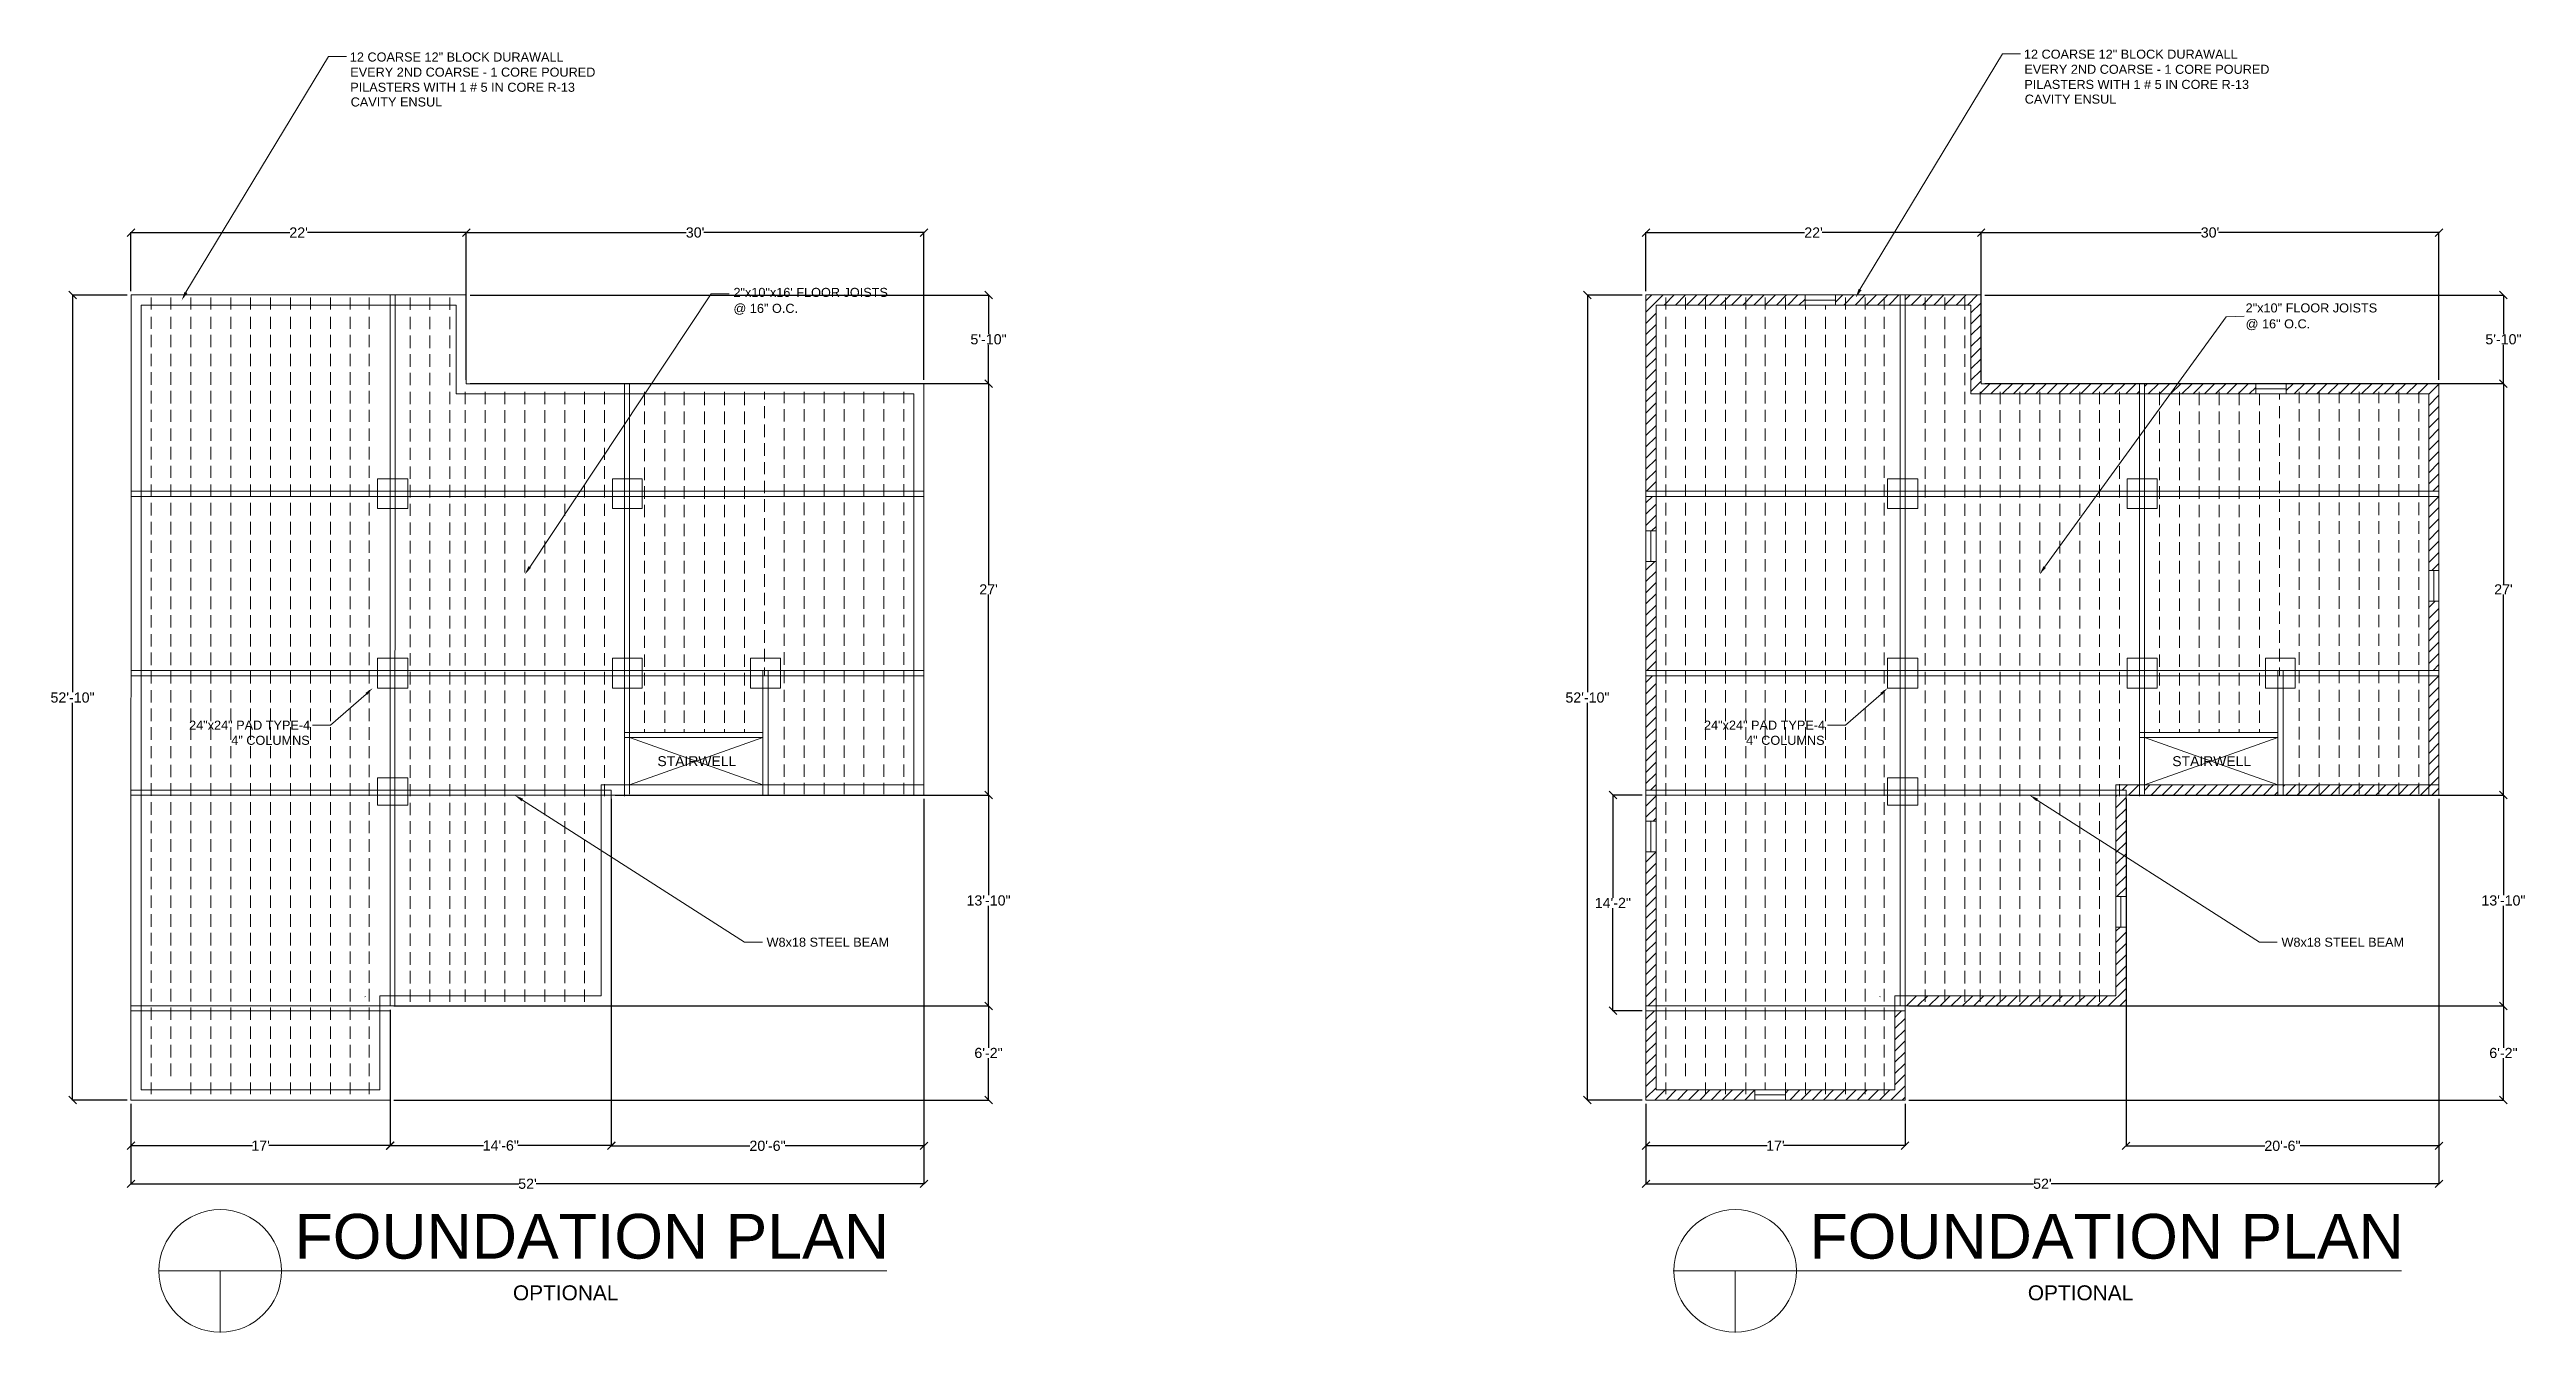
# Model space of a CAD drawing. Header units: inches. Extents: x 2489 to 11897, y 91 to 1364.
# Drawn here: x 8657 to 10606, y 174 to 1184 of the extents above; entities that cross this region are included whole.
import ezdxf

# ---------------------------------------------------------------- set-up
doc = ezdxf.new("R2010")
doc.units = ezdxf.units.IN
doc.header["$MEASUREMENT"] = 0
for name, color, linetype in [('PDF2_Geometry', 7, 'Continuous'), ('PDF_Geometry', 7, 'Continuous'), ('PDF_Solid Fills', 7, 'Continuous'), ('PDF_Text', 7, 'Continuous')]:
    doc.layers.add(name, color=color, linetype=linetype)
doc.styles.add('PDF Arial', font='arial.ttf')
doc.styles.get("Standard").update_dxf_attribs({"font": 'arial.ttf'})
doc.dimstyles.get("Standard").update_dxf_attribs({"dimtxt": 8, "dimasz": 6, "dimexe": 0.18, "dimexo": 3, "dimgap": 0.09, "dimtad": 0, "dimtih": 1, "dimtoh": 1, "dimdec": 4, "dimzin": 0, "dimdsep": 46, "dimlunit": 4, "dimtxsty": 'Standard', "dimblk": 'OBLIQUE', "dimcen": 0.09, "dimadec": 0, "dimazin": 0, "dimtfac": 1, "dimtdec": 4, "dimtofl": 0, "dimtmove": 0, "dimatfit": 3, "dimldrblk": 'OBLIQUE', "dimfxl": 1, "dimtolj": 1, "dimtzin": 0, "dimarcsym": 0})

msp = doc.modelspace()

# ---------------------------------------------------------------- texts
at = {"layer": 'PDF_Text', "attachment_point": 7, "style": 'PDF Arial'}
for s, insert, char_height in [('12 COARSE 12" BLOCK DURAWALL', (8893.41944, 1174.46034), 7.1413541), ('EVERY 2ND COARSE - 1 CORE POURED', (8893.74198, 1162.55605), 7.1413541), ('12 COARSE 12" BLOCK DURAWALL', (10210.75789, 1176.69667), 7.1413541), ('EVERY 2ND COARSE - 1 CORE POURED', (10211.08043, 1164.79239), 7.1413541), ('PILASTERS WITH 1 # 5 IN CORE R-13', (8893.74198, 1150.64689), 7.1413541), ('PILASTERS WITH 1 # 5 IN CORE R-13', (10211.08043, 1152.88323), 7.1413541), ('CAVITY ENSUL', (8894.06475, 1139.06109), 7.1413541), ('CAVITY ENSUL', (10211.4032, 1141.29743), 7.1413541), ('2"x10"x16\' FLOOR JOISTS', (9195.28592, 989.09439), 7.1413541), ('@ 16" O.C.', (9195.28592, 975.20937), 7.141354), ('2"x10" FLOOR JOISTS', (10385.21735, 976.88569), 7.1413541), ('@ 16" O.C.', (10385.21735, 963.00068), 7.141354), ('24"x24" PAD TYPE-4', (8766.94289, 648.40655), 7.1413541), ('4" COLUMNS', (8800.09213, 636.38048), 7.141354), ('24"x24" PAD TYPE-4', (9959.01982, 648.40655), 7.1413541), ('4" COLUMNS', (9992.16905, 636.38048), 7.141354), ('STAIRWELL', (9135.44648, 619.59244), 7.832514), ('STAIRWELL', (10327.5234, 619.59244), 7.832514), ('W8x18 STEEL BEAM', (9221.35652, 477.39885), 7.1413541), ('W8x18 STEEL BEAM', (10413.43345, 477.39885), 7.1413541), ('FOUNDATION PLAN', (8849.92215, 231.36925), 35.2453682), ('FOUNDATION PLAN', (10041.99907, 231.36925), 35.2453682), ('OPTIONAL', (9021.75764, 198.93058), 11.748299), ('OPTIONAL', (10213.83457, 198.93058), 11.748299)]:
    msp.add_mtext(s, dxfattribs=dict(at, insert=insert, char_height=char_height))

# ---------------------------------------------------------------- blocks, each defined once
blk = doc.blocks.new('_Oblique')
at = {"color": 0, "linetype": 'ByBlock', "lineweight": -2}
blk.add_line((-0.5, -0.5), (0.5, 0.5), dxfattribs=at)
blk = doc.blocks.new('*D166')
at = {"color": 0, "lineweight": -2, "transparency": 16777216}
for p, q in [((9348.2, 920.9), (9396.2, 920.9)), ((9396, 920.9), (9396, 763)), ((9396, 596.9), (9396, 754.8)), ((9348.2, 596.9), (9396.2, 596.9))]:
    blk.add_line(p, q, dxfattribs=at)
at = {"layer": 'Defpoints', "color": 0, "lineweight": 15, "transparency": 16777216}
for p in [(9345.2, 920.9), (9396, 920.9), (9345.2, 596.9)]:
    blk.add_point(p, dxfattribs=at)
at = {"color": 0, "lineweight": -2, "transparency": 16777216, "xscale": 6, "yscale": 6, "zscale": 6}
for p, rotation in [((9396, 920.9), 90), ((9396, 596.9), 270)]:
    blk.add_blockref('_Oblique', p, dxfattribs=dict(at, rotation=rotation))
at = {"color": 0, "lineweight": 15, "transparency": 16777216, "insert": (9396, 758.9), "char_height": 8, "attachment_point": 5}
blk.add_mtext("\\A1;27'", dxfattribs=at)
blk = doc.blocks.new('*D167')
at = {"color": 0, "lineweight": -2, "transparency": 16777216}
for p, q in [((8985, 923.9), (8985, 1040.1)), ((8985, 1039.9), (9158.2, 1039.9)), ((9345.2, 1039.9), (9172, 1039.9)), ((9345.2, 923.9), (9345.2, 1040.1))]:
    blk.add_line(p, q, dxfattribs=at)
at = {"layer": 'Defpoints', "color": 0, "lineweight": 15, "transparency": 16777216}
for p in [(9345.2, 1039.9), (8985, 920.9), (9345.2, 920.9)]:
    blk.add_point(p, dxfattribs=at)
at = {"color": 0, "lineweight": -2, "transparency": 16777216, "xscale": 6, "yscale": 6, "zscale": 6, "rotation": 180}
blk.add_blockref('_Oblique', (8985, 1039.9), dxfattribs=at)
at = {"color": 0, "lineweight": -2, "transparency": 16777216, "xscale": 6, "yscale": 6, "zscale": 6}
blk.add_blockref('_Oblique', (9345.2, 1039.9), dxfattribs=at)
at = {"color": 0, "lineweight": 15, "transparency": 16777216, "insert": (9165.1, 1039.9), "char_height": 8, "attachment_point": 5}
blk.add_mtext("\\A1;30'", dxfattribs=at)
blk = doc.blocks.new('*D168')
at = {"color": 0, "lineweight": -2, "transparency": 16777216}
for p, q in [((8721.2, 993.7), (8721.2, 1040.1)), ((8721.2, 1039.9), (8846.1, 1039.9)), ((8985, 1039.9), (8860, 1039.9)), ((8985, 993.7), (8985, 1040.1))]:
    blk.add_line(p, q, dxfattribs=at)
at = {"layer": 'Defpoints', "color": 0, "lineweight": 15, "transparency": 16777216}
for p in [(8721.2, 1039.9), (8721.2, 990.7), (8985, 990.7)]:
    blk.add_point(p, dxfattribs=at)
at = {"color": 0, "lineweight": -2, "transparency": 16777216, "xscale": 6, "yscale": 6, "zscale": 6, "rotation": 180}
blk.add_blockref('_Oblique', (8721.2, 1039.9), dxfattribs=at)
at = {"color": 0, "lineweight": -2, "transparency": 16777216, "xscale": 6, "yscale": 6, "zscale": 6}
blk.add_blockref('_Oblique', (8985, 1039.9), dxfattribs=at)
at = {"color": 0, "lineweight": 15, "transparency": 16777216, "insert": (8853.1, 1039.9), "char_height": 8, "attachment_point": 5}
blk.add_mtext("\\A1;22'", dxfattribs=at)
blk = doc.blocks.new('*D169')
at = {"color": 0, "lineweight": -2, "transparency": 16777216}
for p, q in [((8718.2, 990.7), (8675, 990.7)), ((8675.2, 990.7), (8675.2, 677.9)), ((8675.2, 356.7), (8675.2, 669.6)), ((8718.2, 356.7), (8675, 356.7))]:
    blk.add_line(p, q, dxfattribs=at)
at = {"layer": 'Defpoints', "color": 0, "lineweight": 15, "transparency": 16777216}
for p in [(8721.2, 990.7), (8675.2, 356.7), (8721.2, 356.7)]:
    blk.add_point(p, dxfattribs=at)
at = {"color": 0, "lineweight": -2, "transparency": 16777216, "xscale": 6, "yscale": 6, "zscale": 6}
for p, rotation in [((8675.2, 990.7), 90), ((8675.2, 356.7), 270)]:
    blk.add_blockref('_Oblique', p, dxfattribs=dict(at, rotation=rotation))
at = {"color": 0, "lineweight": 15, "transparency": 16777216, "insert": (8675.2, 673.7), "char_height": 8, "attachment_point": 5}
blk.add_mtext('\\A1;52\'-10"', dxfattribs=at)
blk = doc.blocks.new('*D170')
at = {"color": 0, "lineweight": -2, "transparency": 16777216}
for p, q in [((8721.2, 353.7), (8721.2, 320.7)), ((8925.1, 353.7), (8925.1, 320.7)), ((8721.2, 320.9), (8816.7, 320.9)), ((8925.1, 320.9), (8829.7, 320.9))]:
    blk.add_line(p, q, dxfattribs=at)
at = {"layer": 'Defpoints', "color": 0, "lineweight": 15, "transparency": 16777216}
for p in [(8721.2, 356.7), (8925.1, 356.7), (8925.1, 320.9)]:
    blk.add_point(p, dxfattribs=at)
at = {"color": 0, "lineweight": -2, "transparency": 16777216, "xscale": 6, "yscale": 6, "zscale": 6, "rotation": 180}
blk.add_blockref('_Oblique', (8721.2, 320.9), dxfattribs=at)
at = {"color": 0, "lineweight": -2, "transparency": 16777216, "xscale": 6, "yscale": 6, "zscale": 6}
blk.add_blockref('_Oblique', (8925.1, 320.9), dxfattribs=at)
at = {"color": 0, "lineweight": 15, "transparency": 16777216, "insert": (8823.2, 320.9), "char_height": 8, "attachment_point": 5}
blk.add_mtext("\\A1;17'", dxfattribs=at)
blk = doc.blocks.new('*D171')
at = {"color": 0, "lineweight": -2, "transparency": 16777216}
for p, q in [((8925.2, 427.9), (8925.2, 320.7)), ((9099.1, 427.9), (9099.1, 320.7)), ((8925.2, 320.9), (8998.7, 320.9)), ((9099.1, 320.9), (9025.6, 320.9))]:
    blk.add_line(p, q, dxfattribs=at)
at = {"layer": 'Defpoints', "color": 0, "lineweight": 15, "transparency": 16777216}
for p in [(8925.2, 430.9), (9099.1, 430.9), (9099.1, 320.9)]:
    blk.add_point(p, dxfattribs=at)
at = {"color": 0, "lineweight": -2, "transparency": 16777216, "xscale": 6, "yscale": 6, "zscale": 6, "rotation": 180}
blk.add_blockref('_Oblique', (8925.2, 320.9), dxfattribs=at)
at = {"color": 0, "lineweight": -2, "transparency": 16777216, "xscale": 6, "yscale": 6, "zscale": 6}
blk.add_blockref('_Oblique', (9099.1, 320.9), dxfattribs=at)
at = {"color": 0, "lineweight": 15, "transparency": 16777216, "insert": (9012.2, 320.9), "char_height": 8, "attachment_point": 5}
blk.add_mtext('\\A1;14\'-6"', dxfattribs=at)
blk = doc.blocks.new('*D172')
at = {"color": 0, "lineweight": -2, "transparency": 16777216}
for p, q in [((9102.1, 596.9), (9396.2, 596.9)), ((9396, 596.9), (9396, 518.1)), ((9396, 430.9), (9396, 509.7)), ((9102.1, 430.9), (9396.2, 430.9))]:
    blk.add_line(p, q, dxfattribs=at)
at = {"layer": 'Defpoints', "color": 0, "lineweight": 15, "transparency": 16777216}
for p in [(9099.1, 596.9), (9396, 596.9), (9099.1, 430.9)]:
    blk.add_point(p, dxfattribs=at)
at = {"color": 0, "lineweight": -2, "transparency": 16777216, "xscale": 6, "yscale": 6, "zscale": 6}
for p, rotation in [((9396, 596.9), 90), ((9396, 430.9), 270)]:
    blk.add_blockref('_Oblique', p, dxfattribs=dict(at, rotation=rotation))
at = {"color": 0, "lineweight": 15, "transparency": 16777216, "insert": (9396, 513.9), "char_height": 8, "attachment_point": 5}
blk.add_mtext('\\A1;13\'-10"', dxfattribs=at)
blk = doc.blocks.new('*D173')
at = {"color": 0, "lineweight": -2, "transparency": 16777216}
for p, q in [((8928.1, 430.9), (9396.2, 430.9)), ((9396, 430.9), (9396, 398)), ((9396, 356.7), (9396, 389.7)), ((8928.1, 356.7), (9396.2, 356.7))]:
    blk.add_line(p, q, dxfattribs=at)
at = {"layer": 'Defpoints', "color": 0, "lineweight": 15, "transparency": 16777216}
for p in [(8925.1, 430.9), (9396, 430.9), (8925.1, 356.7)]:
    blk.add_point(p, dxfattribs=at)
at = {"color": 0, "lineweight": -2, "transparency": 16777216, "xscale": 6, "yscale": 6, "zscale": 6}
for p, rotation in [((9396, 430.9), 90), ((9396, 356.7), 270)]:
    blk.add_blockref('_Oblique', p, dxfattribs=dict(at, rotation=rotation))
at = {"color": 0, "lineweight": 15, "transparency": 16777216, "insert": (9396, 393.8), "char_height": 8, "attachment_point": 5}
blk.add_mtext('\\A1;6\'-2"', dxfattribs=at)
blk = doc.blocks.new('*D174')
at = {"color": 0, "lineweight": -2, "transparency": 16777216}
for p, q in [((9345.2, 593.9), (9345.2, 290.6)), ((8721.2, 353.7), (8721.2, 290.6)), ((8721.2, 290.8), (9026.3, 290.8)), ((9345.2, 290.8), (9040.1, 290.8))]:
    blk.add_line(p, q, dxfattribs=at)
at = {"layer": 'Defpoints', "color": 0, "lineweight": 15, "transparency": 16777216}
for p in [(9345.2, 596.9), (8721.2, 356.7), (9345.2, 290.8)]:
    blk.add_point(p, dxfattribs=at)
at = {"color": 0, "lineweight": -2, "transparency": 16777216, "xscale": 6, "yscale": 6, "zscale": 6, "rotation": 180}
blk.add_blockref('_Oblique', (8721.2, 290.8), dxfattribs=at)
at = {"color": 0, "lineweight": -2, "transparency": 16777216, "xscale": 6, "yscale": 6, "zscale": 6}
blk.add_blockref('_Oblique', (9345.2, 290.8), dxfattribs=at)
at = {"color": 0, "lineweight": 15, "transparency": 16777216, "insert": (9033.2, 290.8), "char_height": 8, "attachment_point": 5}
blk.add_mtext("\\A1;52'", dxfattribs=at)
blk = doc.blocks.new('*D175')
at = {"color": 0, "lineweight": -2, "transparency": 16777216}
for p, q in [((9099.1, 593.9), (9099.1, 320.5)), ((9345.2, 593.9), (9345.2, 320.5)), ((9099.1, 320.7), (9208.2, 320.7)), ((9345.2, 320.7), (9236, 320.7))]:
    blk.add_line(p, q, dxfattribs=at)
at = {"layer": 'Defpoints', "color": 0, "lineweight": 15, "transparency": 16777216}
for p in [(9099.1, 596.9), (9345.2, 596.9), (9345.2, 320.7)]:
    blk.add_point(p, dxfattribs=at)
at = {"color": 0, "lineweight": -2, "transparency": 16777216, "xscale": 6, "yscale": 6, "zscale": 6, "rotation": 180}
blk.add_blockref('_Oblique', (9099.1, 320.7), dxfattribs=at)
at = {"color": 0, "lineweight": -2, "transparency": 16777216, "xscale": 6, "yscale": 6, "zscale": 6}
blk.add_blockref('_Oblique', (9345.2, 320.7), dxfattribs=at)
at = {"color": 0, "lineweight": 15, "transparency": 16777216, "insert": (9222.1, 320.7), "char_height": 8, "attachment_point": 5}
blk.add_mtext('\\A1;20\'-6"', dxfattribs=at)
blk = doc.blocks.new('*D176')
at = {"color": 0, "lineweight": -2, "transparency": 16777216}
for p, q in [((8988, 990.7), (9396.2, 990.7)), ((9396, 990.7), (9396, 960)), ((9396, 920.9), (9396, 951.6)), ((8988, 920.9), (9396.2, 920.9))]:
    blk.add_line(p, q, dxfattribs=at)
at = {"layer": 'Defpoints', "color": 0, "lineweight": 15, "transparency": 16777216}
for p in [(8985, 990.7), (9396, 990.7), (8985, 920.9)]:
    blk.add_point(p, dxfattribs=at)
at = {"color": 0, "lineweight": -2, "transparency": 16777216, "xscale": 6, "yscale": 6, "zscale": 6}
for p, rotation in [((9396, 990.7), 90), ((9396, 920.9), 270)]:
    blk.add_blockref('_Oblique', p, dxfattribs=dict(at, rotation=rotation))
at = {"color": 0, "lineweight": 15, "transparency": 16777216, "insert": (9396, 955.8), "char_height": 8, "attachment_point": 5}
blk.add_mtext('\\A1;5\'-10"', dxfattribs=at)
blk = doc.blocks.new('*D183')
at = {"color": 0, "lineweight": -2, "transparency": 16777216}
for p, q in [((10540.3, 920.9), (10588.3, 920.9)), ((10588.1, 920.9), (10588.1, 763)), ((10588.1, 596.9), (10588.1, 754.8)), ((10540.3, 596.9), (10588.3, 596.9))]:
    blk.add_line(p, q, dxfattribs=at)
at = {"layer": 'Defpoints', "color": 0, "lineweight": 15, "transparency": 16777216}
for p in [(10537.3, 920.9), (10588.1, 920.9), (10537.3, 596.9)]:
    blk.add_point(p, dxfattribs=at)
at = {"color": 0, "lineweight": -2, "transparency": 16777216, "xscale": 6, "yscale": 6, "zscale": 6}
for p, rotation in [((10588.1, 920.9), 90), ((10588.1, 596.9), 270)]:
    blk.add_blockref('_Oblique', p, dxfattribs=dict(at, rotation=rotation))
at = {"color": 0, "lineweight": 15, "transparency": 16777216, "insert": (10588.1, 758.9), "char_height": 8, "attachment_point": 5}
blk.add_mtext("\\A1;27'", dxfattribs=at)
blk = doc.blocks.new('*D184')
at = {"color": 0, "lineweight": -2, "transparency": 16777216}
for p, q in [((10177.1, 923.9), (10177.1, 1040.1)), ((10177.1, 1039.9), (10350.3, 1039.9)), ((10537.3, 1039.9), (10364, 1039.9)), ((10537.3, 923.9), (10537.3, 1040.1))]:
    blk.add_line(p, q, dxfattribs=at)
at = {"layer": 'Defpoints', "color": 0, "lineweight": 15, "transparency": 16777216}
for p in [(10537.3, 1039.9), (10177.1, 920.9), (10537.3, 920.9)]:
    blk.add_point(p, dxfattribs=at)
at = {"color": 0, "lineweight": -2, "transparency": 16777216, "xscale": 6, "yscale": 6, "zscale": 6, "rotation": 180}
blk.add_blockref('_Oblique', (10177.1, 1039.9), dxfattribs=at)
at = {"color": 0, "lineweight": -2, "transparency": 16777216, "xscale": 6, "yscale": 6, "zscale": 6}
blk.add_blockref('_Oblique', (10537.3, 1039.9), dxfattribs=at)
at = {"color": 0, "lineweight": 15, "transparency": 16777216, "insert": (10357.2, 1039.9), "char_height": 8, "attachment_point": 5}
blk.add_mtext("\\A1;30'", dxfattribs=at)
blk = doc.blocks.new('*D185')
at = {"color": 0, "lineweight": -2, "transparency": 16777216}
for p, q in [((9913.3, 993.7), (9913.3, 1040.1)), ((9913.3, 1039.9), (10038.2, 1039.9)), ((10177.1, 1039.9), (10052.1, 1039.9)), ((10177.1, 993.7), (10177.1, 1040.1))]:
    blk.add_line(p, q, dxfattribs=at)
at = {"layer": 'Defpoints', "color": 0, "lineweight": 15, "transparency": 16777216}
for p in [(9913.3, 1039.9), (9913.3, 990.7), (10177.1, 990.7)]:
    blk.add_point(p, dxfattribs=at)
at = {"color": 0, "lineweight": -2, "transparency": 16777216, "xscale": 6, "yscale": 6, "zscale": 6, "rotation": 180}
blk.add_blockref('_Oblique', (9913.3, 1039.9), dxfattribs=at)
at = {"color": 0, "lineweight": -2, "transparency": 16777216, "xscale": 6, "yscale": 6, "zscale": 6}
blk.add_blockref('_Oblique', (10177.1, 1039.9), dxfattribs=at)
at = {"color": 0, "lineweight": 15, "transparency": 16777216, "insert": (10045.2, 1039.9), "char_height": 8, "attachment_point": 5}
blk.add_mtext("\\A1;22'", dxfattribs=at)
blk = doc.blocks.new('*D186')
at = {"color": 0, "lineweight": -2, "transparency": 16777216}
for p, q in [((9910.3, 990.7), (9867.1, 990.7)), ((9867.3, 990.7), (9867.3, 677.9)), ((9867.3, 356.7), (9867.3, 669.6)), ((9910.3, 356.7), (9867.1, 356.7))]:
    blk.add_line(p, q, dxfattribs=at)
at = {"layer": 'Defpoints', "color": 0, "lineweight": 15, "transparency": 16777216}
for p in [(9913.3, 990.7), (9867.3, 356.7), (9913.3, 356.7)]:
    blk.add_point(p, dxfattribs=at)
at = {"color": 0, "lineweight": -2, "transparency": 16777216, "xscale": 6, "yscale": 6, "zscale": 6}
for p, rotation in [((9867.3, 990.7), 90), ((9867.3, 356.7), 270)]:
    blk.add_blockref('_Oblique', p, dxfattribs=dict(at, rotation=rotation))
at = {"color": 0, "lineweight": 15, "transparency": 16777216, "insert": (9867.3, 673.7), "char_height": 8, "attachment_point": 5}
blk.add_mtext('\\A1;52\'-10"', dxfattribs=at)
blk = doc.blocks.new('*D187')
at = {"color": 0, "lineweight": -2, "transparency": 16777216}
for p, q in [((9913.3, 353.7), (9913.3, 320.7)), ((10117.2, 353.7), (10117.2, 320.7)), ((9913.3, 320.9), (10008.7, 320.9)), ((10117.2, 320.9), (10021.7, 320.9))]:
    blk.add_line(p, q, dxfattribs=at)
at = {"layer": 'Defpoints', "color": 0, "lineweight": 15, "transparency": 16777216}
for p in [(9913.3, 356.7), (10117.2, 356.7), (10117.2, 320.9)]:
    blk.add_point(p, dxfattribs=at)
at = {"color": 0, "lineweight": -2, "transparency": 16777216, "xscale": 6, "yscale": 6, "zscale": 6, "rotation": 180}
blk.add_blockref('_Oblique', (9913.3, 320.9), dxfattribs=at)
at = {"color": 0, "lineweight": -2, "transparency": 16777216, "xscale": 6, "yscale": 6, "zscale": 6}
blk.add_blockref('_Oblique', (10117.2, 320.9), dxfattribs=at)
at = {"color": 0, "lineweight": 15, "transparency": 16777216, "insert": (10015.2, 320.9), "char_height": 8, "attachment_point": 5}
blk.add_mtext("\\A1;17'", dxfattribs=at)
blk = doc.blocks.new('*D180')
at = {"color": 0, "lineweight": -2, "transparency": 16777216}
for p, q in [((10294.1, 596.9), (10588.3, 596.9)), ((10588.1, 596.9), (10588.1, 518.1)), ((10588.1, 430.9), (10588.1, 509.7)), ((10294.1, 430.9), (10588.3, 430.9))]:
    blk.add_line(p, q, dxfattribs=at)
at = {"layer": 'Defpoints', "color": 0, "lineweight": 15, "transparency": 16777216}
for p in [(10291.1, 596.9), (10588.1, 596.9), (10291.1, 430.9)]:
    blk.add_point(p, dxfattribs=at)
at = {"color": 0, "lineweight": -2, "transparency": 16777216, "xscale": 6, "yscale": 6, "zscale": 6}
for p, rotation in [((10588.1, 596.9), 90), ((10588.1, 430.9), 270)]:
    blk.add_blockref('_Oblique', p, dxfattribs=dict(at, rotation=rotation))
at = {"color": 0, "lineweight": 15, "transparency": 16777216, "insert": (10588.1, 513.9), "char_height": 8, "attachment_point": 5}
blk.add_mtext('\\A1;13\'-10"', dxfattribs=at)
blk = doc.blocks.new('*D181')
at = {"color": 0, "lineweight": -2, "transparency": 16777216}
for p, q in [((10120.2, 430.9), (10588.3, 430.9)), ((10588.1, 430.9), (10588.1, 398)), ((10588.1, 356.7), (10588.1, 389.7)), ((10120.2, 356.7), (10588.3, 356.7))]:
    blk.add_line(p, q, dxfattribs=at)
at = {"layer": 'Defpoints', "color": 0, "lineweight": 15, "transparency": 16777216}
for p in [(10117.2, 430.9), (10588.1, 430.9), (10117.2, 356.7)]:
    blk.add_point(p, dxfattribs=at)
at = {"color": 0, "lineweight": -2, "transparency": 16777216, "xscale": 6, "yscale": 6, "zscale": 6}
for p, rotation in [((10588.1, 430.9), 90), ((10588.1, 356.7), 270)]:
    blk.add_blockref('_Oblique', p, dxfattribs=dict(at, rotation=rotation))
at = {"color": 0, "lineweight": 15, "transparency": 16777216, "insert": (10588.1, 393.8), "char_height": 8, "attachment_point": 5}
blk.add_mtext('\\A1;6\'-2"', dxfattribs=at)
blk = doc.blocks.new('*D182')
at = {"color": 0, "lineweight": -2, "transparency": 16777216}
for p, q in [((10537.3, 593.9), (10537.3, 290.6)), ((9913.3, 353.7), (9913.3, 290.6)), ((9913.3, 290.8), (10218.4, 290.8)), ((10537.3, 290.8), (10232.2, 290.8))]:
    blk.add_line(p, q, dxfattribs=at)
at = {"layer": 'Defpoints', "color": 0, "lineweight": 15, "transparency": 16777216}
for p in [(10537.3, 596.9), (9913.3, 356.7), (10537.3, 290.8)]:
    blk.add_point(p, dxfattribs=at)
at = {"color": 0, "lineweight": -2, "transparency": 16777216, "xscale": 6, "yscale": 6, "zscale": 6, "rotation": 180}
blk.add_blockref('_Oblique', (9913.3, 290.8), dxfattribs=at)
at = {"color": 0, "lineweight": -2, "transparency": 16777216, "xscale": 6, "yscale": 6, "zscale": 6}
blk.add_blockref('_Oblique', (10537.3, 290.8), dxfattribs=at)
at = {"color": 0, "lineweight": 15, "transparency": 16777216, "insert": (10225.3, 290.8), "char_height": 8, "attachment_point": 5}
blk.add_mtext("\\A1;52'", dxfattribs=at)
blk = doc.blocks.new('*D188')
at = {"color": 0, "lineweight": -2, "transparency": 16777216}
for p, q in [((10291.1, 593.9), (10291.1, 320.5)), ((10537.3, 593.9), (10537.3, 320.5)), ((10291.1, 320.7), (10400.3, 320.7)), ((10537.3, 320.7), (10428.1, 320.7))]:
    blk.add_line(p, q, dxfattribs=at)
at = {"layer": 'Defpoints', "color": 0, "lineweight": 15, "transparency": 16777216}
for p in [(10291.1, 596.9), (10537.3, 596.9), (10537.3, 320.7)]:
    blk.add_point(p, dxfattribs=at)
at = {"color": 0, "lineweight": -2, "transparency": 16777216, "xscale": 6, "yscale": 6, "zscale": 6, "rotation": 180}
blk.add_blockref('_Oblique', (10291.1, 320.7), dxfattribs=at)
at = {"color": 0, "lineweight": -2, "transparency": 16777216, "xscale": 6, "yscale": 6, "zscale": 6}
blk.add_blockref('_Oblique', (10537.3, 320.7), dxfattribs=at)
at = {"color": 0, "lineweight": 15, "transparency": 16777216, "insert": (10414.2, 320.7), "char_height": 8, "attachment_point": 5}
blk.add_mtext('\\A1;20\'-6"', dxfattribs=at)
blk = doc.blocks.new('*D189')
at = {"color": 0, "lineweight": -2, "transparency": 16777216}
for p, q in [((10180.1, 990.7), (10588.3, 990.7)), ((10588.1, 990.7), (10588.1, 960)), ((10588.1, 920.9), (10588.1, 951.6)), ((10180.1, 920.9), (10588.3, 920.9))]:
    blk.add_line(p, q, dxfattribs=at)
at = {"layer": 'Defpoints', "color": 0, "lineweight": 15, "transparency": 16777216}
for p in [(10177.1, 990.7), (10588.1, 990.7), (10177.1, 920.9)]:
    blk.add_point(p, dxfattribs=at)
at = {"color": 0, "lineweight": -2, "transparency": 16777216, "xscale": 6, "yscale": 6, "zscale": 6}
for p, rotation in [((10588.1, 990.7), 90), ((10588.1, 920.9), 270)]:
    blk.add_blockref('_Oblique', p, dxfattribs=dict(at, rotation=rotation))
at = {"color": 0, "lineweight": 15, "transparency": 16777216, "insert": (10588.1, 955.8), "char_height": 8, "attachment_point": 5}
blk.add_mtext('\\A1;5\'-10"', dxfattribs=at)
blk = doc.blocks.new('*D192')
at = {"color": 0, "lineweight": -2, "transparency": 16777216}
for p, q in [((9910.3, 596.9), (9887.1, 596.9)), ((9887.3, 596.9), (9887.3, 516.1)), ((9887.3, 427.1), (9887.3, 507.9)), ((9910.3, 427.1), (9887.1, 427.1))]:
    blk.add_line(p, q, dxfattribs=at)
at = {"layer": 'Defpoints', "color": 0, "lineweight": 15, "transparency": 16777216}
for p in [(9913.3, 596.9), (9887.3, 427.1), (9913.3, 427.1)]:
    blk.add_point(p, dxfattribs=at)
at = {"color": 0, "lineweight": -2, "transparency": 16777216, "xscale": 6, "yscale": 6, "zscale": 6}
for p, rotation in [((9887.3, 596.9), 90), ((9887.3, 427.1), 270)]:
    blk.add_blockref('_Oblique', p, dxfattribs=dict(at, rotation=rotation))
at = {"color": 0, "lineweight": 15, "transparency": 16777216, "insert": (9887.3, 512), "char_height": 8, "attachment_point": 5}
blk.add_mtext('\\A1;14\'-2"', dxfattribs=at)

# ---------------------------------------------------------------- dimensions: what is measured, and where the dimension line sits
at = {"lineweight": 15}
for base, p1, p2, text, picture, middle in [((8721.21073, 1039.91409), (8984.98042, 990.72536), (8721.21073, 990.72542), "22'", '*D168', (8853.09558, 1039.91409)), ((9345.21072, 1039.91409), (8984.98044, 920.87464), (9345.21072, 920.87464), "30'", '*D167', (9165.09558, 1039.91409)), ((9913.28766, 1039.91409), (10177.05734, 990.72536), (9913.28766, 990.72542), "22'", '*D185', (10045.1725, 1039.91409)), ((10537.28764, 1039.91409), (10177.05736, 920.87464), (10537.28764, 920.87464), "30'", '*D184', (10357.1725, 1039.91409)), ((9345.21072, 320.69168), (9099.06996, 596.90018), (9345.21072, 596.90018), '20\'-6"', '*D175', (9222.14034, 320.69168)), ((10537.28764, 320.69168), (10291.14688, 596.90018), (10537.28764, 596.90018), '20\'-6"', '*D188', (10414.21726, 320.69168)), ((9099.06996, 320.87168), (8925.24166, 430.92154), (9099.06996, 430.92154), '14\'-6"', '*D171', (9012.15581, 320.87168)), ((8925.10836, 320.87168), (8721.2048, 356.74677), (8925.10836, 356.74677), "17'", '*D170', (8823.15658, 320.87168)), ((10117.18529, 320.87168), (9913.28172, 356.74677), (10117.18529, 356.74677), "17'", '*D187', (10015.23351, 320.87168))]:
    dim = msp.add_linear_dim(base=base, p1=p1, p2=p2, text=text, dimstyle='Standard', dxfattribs=at)
    dim.commit()
    dim.dimension.update_dxf_attribs({"geometry": picture, "text_midpoint": middle})
for base, p1, p2, picture, middle in [((8675.219721178, 356.7467736194), (8721.2107341754, 990.7254240005), (8721.2047990861, 356.7467736194), '*D169', (8675.219721178, 673.73609881)), ((9867.2966451229, 356.7467736194), (9913.2876581202, 990.7254240005), (9913.281723031, 356.7467736194), '*D186', (9867.2966451229, 673.73609881)), ((9396.02291, 920.87464), (9345.21072, 596.90021), (9345.21072, 920.87464), '*D166', (9396.02291, 758.88743)), ((10588.09983, 920.87464), (10537.28764, 596.90021), (10537.28764, 920.87464), '*D183', (10588.09983, 758.88743)), ((9396.02291, 596.90018), (9099.06996, 430.92154), (9099.06996, 596.90018), '*D172', (9396.02291, 513.91086)), ((10588.09983, 596.90018), (10291.14688, 430.92154), (10291.14688, 596.90018), '*D180', (10588.09983, 513.91086))]:
    dim = msp.add_linear_dim(base=base, p1=p1, p2=p2, angle=90, dimstyle='Standard', dxfattribs=at)
    dim.commit()
    dim.dimension.update_dxf_attribs({"geometry": picture, "text_midpoint": middle})
for base, p1, p2, text, picture, middle in [((9396.02291, 990.72536), (8984.98044, 920.87464), (8984.98042, 990.72536), '5\'-10"', '*D176', (9396.02291, 955.8)), ((10588.09983, 990.72536), (10177.05736, 920.87464), (10177.05734, 990.72536), '5\'-10"', '*D189', (10588.09983, 955.8)), ((9887.27272, 427.05979), (9913.28763, 596.90018), (9913.28763, 427.05979), '14\'-2"', '*D192', (9887.27272, 511.97999)), ((9396.02291, 430.92154), (8925.10836, 356.74677), (8925.10836, 430.92154), '6\'-2"', '*D173', (9396.02291, 393.83416)), ((10588.09983, 430.92154), (10117.18529, 356.74677), (10117.18529, 430.92154), '6\'-2"', '*D181', (10588.09983, 393.83416))]:
    dim = msp.add_linear_dim(base=base, p1=p1, p2=p2, angle=90, text=text, dimstyle='Standard', dxfattribs=at)
    dim.commit()
    dim.dimension.update_dxf_attribs({"geometry": picture, "text_midpoint": middle})
for base, p1, p2, picture, middle in [((9345.21072, 290.79766), (8721.2048, 356.74677), (9345.21072, 596.90021), '*D174', (9033.20776, 290.79766)), ((10537.28764, 290.79766), (9913.28172, 356.74677), (10537.28764, 596.90021), '*D182', (10225.28468, 290.79766))]:
    dim = msp.add_linear_dim(base=base, p1=p1, p2=p2, dimstyle='Standard', dxfattribs=at)
    dim.commit()
    dim.dimension.update_dxf_attribs({"geometry": picture, "text_midpoint": middle})

# ---------------------------------------------------------------- hatches: boundary and pattern name
at = {"lineweight": 15}
h = msp.add_hatch(dxfattribs=at)
h.set_pattern_fill('ANSI31', color=256, scale=50)
h.paths.add_polyline_path([(9921.28758, 982.72542), (10038.49404, 982.72539), (10038.49404, 990.72539), (9913.28766, 990.72542), (9913.28621, 836.33083), (9921.28621, 836.33083)])
h.paths.add_polyline_path([(9921.28617, 832.14722), (9913.28617, 832.14722), (9913.28592, 804.97919), (9921.28592, 804.97919)])
h.paths.add_polyline_path([(9921.28569, 780.97919), (9913.28569, 780.97919), (9913.28489, 695.05387), (9921.28489, 695.05387)])
h.paths.add_polyline_path([(10117.20049, 427.05979), (10109.18529, 427.05979), (10109.18529, 364.74677), (10023.0555, 364.74677), (10023.0555, 356.74677), (10117.18529, 356.74677)])
h.paths.add_polyline_path([(9999.0555, 364.74677), (9921.2818, 364.74677), (9921.28238, 427.05979), (9913.28238, 427.05979), (9913.28172, 356.74677), (9999.0555, 356.74677)])
h.paths.add_polyline_path([(9921.28355, 552.35751), (9913.28355, 552.35751), (9913.28242, 430.92154), (9921.28242, 430.92154)])
h.paths.add_polyline_path([(9921.28485, 690.87028), (9913.28485, 690.87028), (9913.28401, 600.76193), (9921.28401, 600.76193)])
h.paths.add_polyline_path([(9921.28397, 596.90018), (9913.28397, 596.90018), (9913.28378, 576.35751), (9921.28378, 576.35751)])
h.paths.add_polyline_path([(10117.31858, 438.92154), (10117.31858, 434.06162), (10117.31317, 430.92154), (10291.14688, 430.92154), (10291.14688, 492.95383), (10283.14688, 492.95383), (10283.14688, 438.92154), (10254.73376, 438.92154), (10254.73376, 434.06162), (10254.73387, 434.06159), (10254.73387, 438.92154)])
h.paths.add_polyline_path([(10291.14688, 596.90018), (10283.14688, 596.90018), (10283.14688, 553.37923), (10291.14688, 548.25216)])
h.paths.add_polyline_path([(10291.14688, 548.25216), (10283.14688, 553.37923), (10283.14688, 516.95383), (10291.14688, 516.95383)])
h.paths.add_polyline_path([(10410.49229, 604.90016), (10410.49219, 604.9002), (10305.58071, 604.90019), (10305.58065, 604.90016), (10305.58065, 596.90019), (10410.49229, 596.9002)])
h.paths.add_polyline_path([(10301.71878, 604.90019), (10285.94989, 604.90018), (10285.94989, 600.76197), (10291.14688, 600.76197), (10291.14688, 596.90018), (10301.71878, 596.90019)])
h.paths.add_polyline_path([(10414.67605, 604.9002), (10414.67605, 596.9002), (10529.28764, 596.90021), (10529.28764, 604.90021)])
h.paths.add_polyline_path([(10537.28764, 690.87028), (10529.28764, 690.87028), (10529.28764, 604.90021), (10537.28764, 604.90021)])
h.paths.add_polyline_path([(10537.28764, 604.90021), (10529.28764, 604.90021), (10529.28764, 596.90021), (10537.28764, 596.90021)])
h.paths.add_polyline_path([(10537.28764, 749.70991), (10529.28764, 749.70991), (10529.28764, 695.05385), (10537.28764, 695.05385)])
h.paths.add_polyline_path([(10537.28764, 832.14722), (10529.28764, 832.14722), (10529.28764, 773.70991), (10537.28764, 773.70991)])
h.paths.add_polyline_path([(10537.28764, 920.87464), (10417.19851, 920.87464), (10417.19851, 912.87464), (10529.28764, 912.87464), (10529.28764, 836.33083), (10537.28764, 836.33083)])
h.paths.add_polyline_path([(10393.19851, 920.87464), (10322.89365, 920.87464), (10317.58423, 912.87464), (10393.19851, 912.87464)])
h.paths.add_polyline_path([(10322.89365, 920.87464), (10305.58065, 920.87464), (10305.58065, 912.87464), (10317.58423, 912.87464)])
h.paths.add_polyline_path([(10301.71878, 920.87464), (10177.05736, 920.87464), (10177.05734, 990.72536), (10117.32232, 990.72537), (10117.32059, 982.72537), (10169.05735, 982.72536), (10169.05736, 912.87464), (10301.71878, 912.87464)])
h.paths.add_polyline_path([(10113.4568, 990.72538), (10062.49404, 990.72539), (10062.49404, 982.72539), (10113.4568, 982.72538)])

# ---------------------------------------------------------------- linework, layer by layer
for p, q in [((8721.21073, 990.72542), (8721.2048, 356.74677)), ((8984.98042, 990.72536), (8721.21073, 990.72542)), ((8729.21066, 982.72542), (8729.20487, 364.74677)), ((8976.98042, 982.72536), (8729.21066, 982.72542)), ((8976.98043, 912.87464), (8976.98042, 982.72536)), ((8984.98044, 920.87464), (8984.98042, 990.72536)), ((9913.28766, 990.72542), (9913.28172, 356.74677)), ((10177.05734, 990.72536), (9913.28766, 990.72542)), ((9921.28758, 982.72542), (9921.2818, 364.74677)), ((10169.05735, 982.72536), (9921.28758, 982.72542)), ((10169.05736, 912.87464), (10169.05735, 982.72536)), ((10177.05736, 920.87464), (10177.05734, 990.72536)), ((9345.21072, 920.87464), (8984.98044, 920.87464)), ((9345.21072, 596.90021), (9345.21072, 920.87464)), ((10537.28764, 920.87464), (10177.05736, 920.87464)), ((10537.28764, 596.90021), (10537.28764, 920.87464)), ((9337.21072, 912.87464), (8976.98043, 912.87464)), ((9337.21072, 596.90021), (9337.21072, 912.87464)), ((10529.28764, 912.87464), (10169.05736, 912.87464)), ((10529.28764, 596.90021), (10529.28764, 912.87464)), ((9091.06996, 604.90018), (9345.21072, 604.90021)), ((9091.06996, 438.92154), (9091.06996, 604.90018)), ((10283.14688, 604.90018), (10537.28764, 604.90021)), ((10283.14688, 438.92154), (10283.14688, 604.90018)), ((9099.06996, 430.92154), (9099.06996, 600.76197)), ((9099.06996, 596.90018), (9345.21072, 596.90021)), ((10291.14688, 430.92154), (10291.14688, 600.76197)), ((10291.14688, 596.90018), (10537.28764, 596.90021)), ((8917.10836, 364.74677), (8917.10836, 438.92154)), ((8917.10836, 438.92154), (9091.06996, 438.92154)), ((8925.10836, 430.92154), (9099.06996, 430.92154)), ((10109.18529, 364.74677), (10109.18529, 438.92154)), ((10109.18529, 438.92154), (10283.14688, 438.92154)), ((10117.18529, 430.92154), (10291.14688, 430.92154)), ((8721.2048, 356.74677), (8925.10836, 356.74677)), ((8729.20487, 364.74677), (8917.10836, 364.74677)), ((9913.28172, 356.74677), (10117.18529, 356.74677)), ((9921.2818, 364.74677), (10109.18529, 364.74677))]:
    msp.add_line(p, q, dxfattribs=at)
at = {"layer": 'PDF2_Geometry', "lineweight": 9}
for p, q in [((10038.49404, 990.72539), (10038.49404, 982.72539)), ((10038.49404, 990.72539), (10062.49404, 990.72539)), ((10038.49404, 986.72539), (10062.49404, 986.72539)), ((10062.49404, 982.72539), (10038.49404, 982.72539)), ((10062.49404, 990.72539), (10062.49404, 982.72539)), ((10393.19851, 920.87464), (10393.19851, 912.87464)), ((10393.19851, 920.87464), (10417.19851, 920.87464)), ((10393.19851, 916.87464), (10417.19851, 916.87464)), ((10417.19851, 920.87464), (10417.19851, 912.87464)), ((10417.19851, 912.87464), (10393.19851, 912.87464)), ((9921.28569, 804.97919), (9913.28569, 804.97919)), ((9913.28569, 780.97919), (9913.28569, 804.97919)), ((9917.28569, 804.97919), (9917.28569, 780.97919)), ((9921.28569, 804.97919), (9921.28569, 780.97919)), ((9921.28569, 780.97919), (9913.28569, 780.97919)), ((10537.28764, 773.70991), (10529.28764, 773.70991)), ((10529.28764, 749.70991), (10529.28764, 773.70991)), ((10533.28764, 773.70991), (10533.28764, 749.70991)), ((10537.28764, 773.70991), (10537.28764, 749.70991)), ((10537.28764, 749.70991), (10529.28764, 749.70991)), ((9921.28355, 576.35751), (9913.28355, 576.35751)), ((9913.28355, 552.35751), (9913.28355, 576.35751)), ((9917.28355, 576.35751), (9917.28355, 552.35751)), ((9921.28355, 576.35751), (9921.28355, 552.35751)), ((9921.28355, 552.35751), (9913.28355, 552.35751)), ((10291.14688, 516.95383), (10283.14688, 516.95383)), ((10283.14688, 492.95383), (10283.14688, 516.95383)), ((10287.14688, 516.95383), (10287.14688, 492.95383)), ((10291.14688, 516.95383), (10291.14688, 492.95383)), ((10291.14688, 492.95383), (10283.14688, 492.95383)), ((9999.0555, 364.74677), (9999.0555, 356.74677)), ((9999.0555, 364.74677), (10023.0555, 364.74677)), ((9999.0555, 360.74677), (10023.0555, 360.74677)), ((10023.0555, 356.74677), (9999.0555, 356.74677)), ((10023.0555, 364.74677), (10023.0555, 356.74677))]:
    msp.add_line(p, q, dxfattribs=at)
at = {"layer": 'PDF_Geometry', "lineweight": 9}
for points in [[(8764.33397, 992.83964), (8876.64759, 1178.42062), (8890.80742, 1178.42062)], [(10081.67242, 995.07597), (10193.98604, 1180.65696), (10208.14587, 1180.65696)], [(8736.97971, 988.73161), (8736.97971, 979.39896)], [(8752.42683, 988.73161), (8752.42683, 979.39896)], [(8768.19572, 988.73161), (8768.19572, 979.39896)], [(8783.96472, 988.73161), (8783.96472, 979.39896)], [(8815.18086, 988.73161), (8815.18086, 979.39896)], [(8846.71875, 988.73161), (8846.71875, 979.39896)], [(8862.48763, 988.73161), (8862.48763, 979.39896)], [(8878.25664, 988.73161), (8878.25664, 979.39896)], [(8893.70376, 988.73161), (8893.70376, 979.39896)], [(8908.70376, 988.73161), (8908.70376, 979.39896)], [(8941.01067, 988.73161), (8941.01067, 979.07715)], [(8956.45767, 988.73161), (8956.45767, 979.07715)], [(8972.2268, 988.73161), (8972.2268, 979.07715)], [(9034.9807, 776.47316), (9177.8668, 991.76761), (9192.02651, 991.76761)], [(9929.05663, 988.73161), (9929.05663, 979.39896)], [(9944.50376, 988.73161), (9944.50376, 979.39896)], [(9960.27264, 988.73161), (9960.27264, 979.39896)], [(9976.04165, 988.73161), (9976.04165, 979.39896)], [(10007.25778, 988.73161), (10007.25778, 979.39896)], [(10038.79567, 982.72539), (10038.79567, 979.39896)], [(10054.56456, 982.72539), (10054.56456, 979.39896)], [(10070.33356, 988.73161), (10070.33356, 979.39896)], [(10085.78069, 988.73161), (10085.78069, 979.39896)], [(10100.78069, 988.73161), (10100.78069, 979.39896)], [(10133.08759, 988.73161), (10133.08759, 979.07715)], [(10148.53459, 988.73161), (10148.53459, 979.07715)], [(10164.30372, 988.73161), (10164.30372, 979.07715)], [(8736.97971, 973.42414), (8736.97971, 964.09149)], [(8736.97971, 959.26426), (8736.97971, 949.6098)], [(8752.42683, 973.42414), (8752.42683, 964.09149)], [(8752.42683, 959.26426), (8752.42683, 949.6098)], [(8768.19572, 973.42414), (8768.19572, 964.09149)], [(8768.19572, 959.26426), (8768.19572, 949.6098)], [(8783.96472, 973.42414), (8783.96472, 964.09149)], [(8783.96472, 959.26426), (8783.96472, 949.6098)], [(8815.18086, 973.42414), (8815.18086, 964.09149)], [(8815.18086, 959.26426), (8815.18086, 949.6098)], [(8846.71875, 973.42414), (8846.71875, 964.09149)], [(8846.71875, 959.26426), (8846.71875, 949.6098)], [(8862.48763, 973.42414), (8862.48763, 964.09149)], [(8862.48763, 959.26426), (8862.48763, 949.6098)], [(8878.25664, 973.42414), (8878.25664, 964.09149)], [(8878.25664, 959.26426), (8878.25664, 949.6098)], [(8893.70376, 973.42414), (8893.70376, 964.09149)], [(8893.70376, 959.26426), (8893.70376, 949.6098)], [(8908.70376, 973.42414), (8908.70376, 964.09149)], [(8908.70376, 959.26426), (8908.70376, 949.6098)], [(8941.01067, 973.42414), (8941.01067, 963.76968)], [(8941.01067, 958.94245), (8941.01067, 948.96617)], [(8956.45767, 973.42414), (8956.45767, 963.76968)], [(8956.45767, 958.94245), (8956.45767, 948.96617)], [(8972.2268, 973.42414), (8972.2268, 963.76968)], [(8972.2268, 958.94245), (8972.2268, 948.96617)], [(9929.05663, 973.42414), (9929.05663, 964.09149)], [(9929.05663, 959.26426), (9929.05663, 949.6098)], [(9944.50376, 973.42414), (9944.50376, 964.09149)], [(9944.50376, 959.26426), (9944.50376, 949.6098)], [(9960.27264, 973.42414), (9960.27264, 964.09149)], [(9960.27264, 959.26426), (9960.27264, 949.6098)], [(9976.04165, 973.42414), (9976.04165, 964.09149)], [(9976.04165, 959.26426), (9976.04165, 949.6098)], [(10007.25778, 973.42414), (10007.25778, 964.09149)], [(10007.25778, 959.26426), (10007.25778, 949.6098)], [(10038.79567, 973.42414), (10038.79567, 964.09149)], [(10038.79567, 959.26426), (10038.79567, 949.6098)], [(10054.56456, 973.42414), (10054.56456, 964.09149)], [(10054.56456, 959.26426), (10054.56456, 949.6098)], [(10070.33356, 973.42414), (10070.33356, 964.09149)], [(10070.33356, 959.26426), (10070.33356, 949.6098)], [(10085.78069, 973.42414), (10085.78069, 964.09149)], [(10085.78069, 959.26426), (10085.78069, 949.6098)], [(10100.78069, 973.42414), (10100.78069, 964.09149)], [(10100.78069, 959.26426), (10100.78069, 949.6098)], [(10117.31858, 973.42414), (10117.31858, 963.76968)], [(10117.31858, 958.94245), (10117.31858, 948.96617)], [(10133.08759, 973.42414), (10133.08759, 963.76968)], [(10133.08759, 958.94245), (10133.08759, 948.96617)], [(10148.53459, 973.42414), (10148.53459, 963.76968)], [(10148.53459, 958.94245), (10148.53459, 948.96617)], [(10164.30372, 973.42414), (10164.30372, 963.76968)], [(10164.30372, 958.94245), (10164.30372, 948.96617)], [(10227.05762, 776.47316), (10369.94373, 973.6394), (10384.10344, 973.97178)], [(8736.97971, 944.46076), (8736.97971, 934.80629)], [(8752.42683, 944.46076), (8752.42683, 934.80629)], [(8768.19572, 944.46076), (8768.19572, 934.80629)], [(8783.96472, 944.46076), (8783.96472, 934.80629)], [(8815.18086, 944.46076), (8815.18086, 934.80629)], [(8846.71875, 944.46076), (8846.71875, 934.80629)], [(8862.48763, 944.46076), (8862.48763, 934.80629)], [(8878.25664, 944.46076), (8878.25664, 934.80629)], [(8893.70376, 944.46076), (8893.70376, 934.80629)], [(8908.70376, 944.46076), (8908.70376, 934.80629)], [(8941.01067, 944.13894), (8941.01067, 934.16266)], [(8956.45767, 944.13894), (8956.45767, 934.16266)], [(8972.2268, 944.13894), (8972.2268, 934.16266)], [(9929.05663, 944.46076), (9929.05663, 934.80629)], [(9944.50376, 944.46076), (9944.50376, 934.80629)], [(9960.27264, 944.46076), (9960.27264, 934.80629)], [(9976.04165, 944.46076), (9976.04165, 934.80629)], [(10007.25778, 944.46076), (10007.25778, 934.80629)], [(10038.79567, 944.46076), (10038.79567, 934.80629)], [(10054.56456, 944.46076), (10054.56456, 934.80629)], [(10070.33356, 944.46076), (10070.33356, 934.80629)], [(10085.78069, 944.46076), (10085.78069, 934.80629)], [(10100.78069, 944.46076), (10100.78069, 934.80629)], [(10117.31858, 944.13894), (10117.31858, 934.16266)], [(10133.08759, 944.13894), (10133.08759, 934.16266)], [(10148.53459, 944.13894), (10148.53459, 934.16266)], [(10164.30372, 944.13894), (10164.30372, 934.16266)], [(8736.97971, 929.97906), (8736.97971, 920.00279)], [(8752.42683, 929.97906), (8752.42683, 920.00279)], [(8768.19572, 929.97906), (8768.19572, 920.00279)], [(8783.96472, 929.97906), (8783.96472, 920.00279)], [(8815.18086, 929.97906), (8815.18086, 920.00279)], [(8846.71875, 929.97906), (8846.71875, 920.00279)], [(8862.48763, 929.97906), (8862.48763, 920.00279)], [(8878.25664, 929.97906), (8878.25664, 920.00279)], [(8893.70376, 929.97906), (8893.70376, 920.00279)], [(8908.70376, 929.97906), (8908.70376, 920.00279)], [(8941.01067, 929.33543), (8941.01067, 919.68097)], [(8956.45767, 929.33543), (8956.45767, 919.68097)], [(8972.2268, 929.33543), (8972.2268, 919.68097)], [(9929.05663, 929.97906), (9929.05663, 920.00279)], [(9944.50376, 929.97906), (9944.50376, 920.00279)], [(9960.27264, 929.97906), (9960.27264, 920.00279)], [(9976.04165, 929.97906), (9976.04165, 920.00279)], [(10007.25778, 929.97906), (10007.25778, 920.00279)], [(10038.79567, 929.97906), (10038.79567, 920.00279)], [(10054.56456, 929.97906), (10054.56456, 920.00279)], [(10070.33356, 929.97906), (10070.33356, 920.00279)], [(10085.78069, 929.97906), (10085.78069, 920.00279)], [(10100.78069, 929.97906), (10100.78069, 920.00279)], [(10117.31858, 929.33543), (10117.31858, 919.68097)], [(10133.08759, 929.33543), (10133.08759, 919.68097)], [(10148.53459, 929.33543), (10148.53459, 919.68097)], [(10164.30372, 929.33543), (10164.30372, 919.68097)], [(8736.97971, 915.17556), (8736.97971, 905.19928)], [(8736.97971, 900.37205), (8736.97971, 890.71759)], [(8752.42683, 915.17556), (8752.42683, 905.19928)], [(8752.42683, 900.37205), (8752.42683, 890.71759)], [(8768.19572, 915.17556), (8768.19572, 905.19928)], [(8768.19572, 900.37205), (8768.19572, 890.71759)], [(8783.96472, 915.17556), (8783.96472, 905.19928)], [(8783.96472, 900.37205), (8783.96472, 890.71759)], [(8815.18086, 915.17556), (8815.18086, 905.19928)], [(8815.18086, 900.37205), (8815.18086, 890.71759)], [(8846.71875, 915.17556), (8846.71875, 905.19928)], [(8846.71875, 900.37205), (8846.71875, 890.71759)], [(8862.48763, 915.17556), (8862.48763, 905.19928)], [(8862.48763, 900.37205), (8862.48763, 890.71759)], [(8878.25664, 915.17556), (8878.25664, 905.19928)], [(8878.25664, 900.37205), (8878.25664, 890.71759)], [(8893.70376, 915.17556), (8893.70376, 905.19928)], [(8893.70376, 900.37205), (8893.70376, 890.71759)], [(8908.70376, 915.17556), (8908.70376, 905.19928)], [(8908.70376, 900.37205), (8908.70376, 890.71759)], [(8941.01067, 914.53192), (8941.01067, 904.87746)], [(8941.01067, 900.05023), (8941.01067, 890.07396)], [(8956.45767, 914.53192), (8956.45767, 904.87746)], [(8956.45767, 900.05023), (8956.45767, 890.07396)], [(8972.2268, 914.53192), (8972.2268, 904.87746)], [(8972.2268, 900.05023), (8972.2268, 890.07396)], [(8984.13381, 914.53199), (8984.13381, 904.87753)], [(8984.13381, 900.0503), (8984.13381, 890.07402)], [(8999.90294, 914.53199), (8999.90294, 904.87753)], [(8999.90294, 900.0503), (8999.90294, 890.07402)], [(9015.34994, 914.53199), (9015.34994, 904.87753)], [(9015.34994, 900.0503), (9015.34994, 890.07402)], [(9031.11882, 914.53199), (9031.11882, 904.87753)], [(9031.11882, 900.0503), (9031.11882, 890.07402)], [(9046.88795, 914.53199), (9046.88795, 904.87753)], [(9046.88795, 900.0503), (9046.88795, 890.07402)], [(9062.65684, 914.53199), (9062.65684, 904.87753)], [(9062.65684, 900.0503), (9062.65684, 890.07402)], [(9078.10409, 914.53199), (9078.10409, 904.87753)], [(9078.10409, 900.0503), (9078.10409, 890.07402)], [(9093.87297, 914.53199), (9093.87297, 904.87753)], [(9093.87297, 900.0503), (9093.87297, 890.07402)], [(9109.64185, 914.53199), (9109.64185, 904.87753)], [(9109.64185, 900.0503), (9109.64185, 890.07402)], [(9125.41074, 914.53199), (9125.41074, 903.91208)], [(9125.41074, 899.08485), (9125.41074, 889.10857)], [(9141.17987, 914.53199), (9141.17987, 903.91208)], [(9141.17987, 899.08485), (9141.17987, 889.10857)], [(9156.62687, 914.53199), (9156.62687, 903.91208)], [(9156.62687, 899.08485), (9156.62687, 889.10857)], [(9172.396, 914.53199), (9172.396, 903.91208)], [(9172.396, 899.08485), (9172.396, 889.10857)], [(9188.16488, 914.53199), (9188.16488, 903.91208)], [(9188.16488, 899.08485), (9188.16488, 889.10857)], [(9203.93377, 914.53199), (9203.93377, 903.91208)], [(9203.93377, 899.08485), (9203.93377, 889.10857)], [(9219.70266, 914.53199), (9219.70266, 908.4175)], [(9219.70266, 903.26845), (9219.70266, 893.61399)], [(9235.1499, 914.53199), (9235.1499, 905.52116)], [(9235.1499, 900.69393), (9235.1499, 891.03947)], [(9250.91879, 914.53199), (9250.91879, 905.52116)], [(9250.91879, 900.69393), (9250.91879, 891.03947)], [(9266.68767, 914.53199), (9266.68767, 905.52116)], [(9266.68767, 900.69393), (9266.68767, 891.03947)], [(9282.4568, 914.53199), (9282.4568, 905.52116)], [(9282.4568, 900.69393), (9282.4568, 891.03947)], [(9297.9038, 914.53199), (9297.9038, 905.52116)], [(9297.9038, 900.69393), (9297.9038, 891.03947)], [(9313.67293, 914.53199), (9313.67293, 905.52116)], [(9313.67293, 900.69393), (9313.67293, 891.03947)], [(9329.44182, 914.53199), (9329.44182, 905.52116)], [(9329.44182, 900.69393), (9329.44182, 891.03947)], [(9929.05663, 915.17556), (9929.05663, 905.19928)], [(9929.05663, 900.37205), (9929.05663, 890.71759)], [(9944.50376, 915.17556), (9944.50376, 905.19928)], [(9944.50376, 900.37205), (9944.50376, 890.71759)], [(9960.27264, 915.17556), (9960.27264, 905.19928)], [(9960.27264, 900.37205), (9960.27264, 890.71759)], [(9976.04165, 915.17556), (9976.04165, 905.19928)], [(9976.04165, 900.37205), (9976.04165, 890.71759)], [(10007.25778, 915.17556), (10007.25778, 905.19928)], [(10007.25778, 900.37205), (10007.25778, 890.71759)], [(10038.79567, 915.17556), (10038.79567, 905.19928)], [(10038.79567, 900.37205), (10038.79567, 890.71759)], [(10054.56456, 915.17556), (10054.56456, 905.19928)], [(10054.56456, 900.37205), (10054.56456, 890.71759)], [(10070.33356, 915.17556), (10070.33356, 905.19928)], [(10070.33356, 900.37205), (10070.33356, 890.71759)], [(10085.78069, 915.17556), (10085.78069, 905.19928)], [(10085.78069, 900.37205), (10085.78069, 890.71759)], [(10100.78069, 915.17556), (10100.78069, 905.19928)], [(10100.78069, 900.37205), (10100.78069, 890.71759)], [(10117.31858, 914.53192), (10117.31858, 904.87746)], [(10117.31858, 900.05023), (10117.31858, 890.07396)], [(10133.08759, 914.53192), (10133.08759, 904.87746)], [(10133.08759, 900.05023), (10133.08759, 890.07396)], [(10148.53459, 914.53192), (10148.53459, 904.87746)], [(10148.53459, 900.05023), (10148.53459, 890.07396)], [(10164.30372, 914.53192), (10164.30372, 904.87746)], [(10164.30372, 900.05023), (10164.30372, 890.07396)], [(10176.21073, 914.53199), (10176.21073, 904.87753)], [(10176.21073, 900.0503), (10176.21073, 890.07402)], [(10191.97986, 914.53199), (10191.97986, 904.87753)], [(10191.97986, 900.0503), (10191.97986, 890.07402)], [(10207.42686, 914.53199), (10207.42686, 904.87753)], [(10207.42686, 900.0503), (10207.42686, 890.07402)], [(10223.19575, 914.53199), (10223.19575, 904.87753)], [(10223.19575, 900.0503), (10223.19575, 890.07402)], [(10238.96488, 914.53199), (10238.96488, 904.87753)], [(10238.96488, 900.0503), (10238.96488, 890.07402)], [(10254.73376, 914.53199), (10254.73376, 904.87753)], [(10254.73376, 900.0503), (10254.73376, 890.07402)], [(10270.18101, 914.53199), (10270.18101, 904.87753)], [(10270.18101, 900.0503), (10270.18101, 890.07402)], [(10285.94989, 914.53199), (10285.94989, 904.87753)], [(10285.94989, 900.0503), (10285.94989, 890.07402)], [(10301.71878, 914.53199), (10301.71878, 904.87753)], [(10301.71878, 900.0503), (10301.71878, 890.07402)], [(10317.48766, 914.53199), (10317.48766, 903.91208)], [(10317.48766, 899.08485), (10317.48766, 889.10857)], [(10333.25679, 914.53199), (10333.25679, 903.91208)], [(10333.25679, 899.08485), (10333.25679, 889.10857)], [(10348.7038, 914.53199), (10348.7038, 903.91208)], [(10348.7038, 899.08485), (10348.7038, 889.10857)], [(10364.47293, 914.53199), (10364.47293, 903.91208)], [(10364.47293, 899.08485), (10364.47293, 889.10857)], [(10380.24181, 914.53199), (10380.24181, 903.91208)], [(10380.24181, 899.08485), (10380.24181, 889.10857)], [(10396.01069, 912.87464), (10396.01069, 903.91208)], [(10396.01069, 899.08485), (10396.01069, 889.10857)], [(10411.77958, 912.87464), (10411.77958, 908.4175)], [(10411.77958, 903.26845), (10411.77958, 893.61399)], [(10427.22683, 914.53199), (10427.22683, 905.52116)], [(10427.22683, 900.69393), (10427.22683, 891.03947)], [(10442.99571, 914.53199), (10442.99571, 905.52116)], [(10442.99571, 900.69393), (10442.99571, 891.03947)], [(10458.76459, 914.53199), (10458.76459, 905.52116)], [(10458.76459, 900.69393), (10458.76459, 891.03947)], [(10474.53373, 914.53199), (10474.53373, 905.52116)], [(10474.53373, 900.69393), (10474.53373, 891.03947)], [(10489.98073, 914.53199), (10489.98073, 905.52116)], [(10489.98073, 900.69393), (10489.98073, 891.03947)], [(10505.74986, 914.53199), (10505.74986, 905.52116)], [(10505.74986, 900.69393), (10505.74986, 891.03947)], [(10521.51874, 914.53199), (10521.51874, 905.52116)], [(10521.51874, 900.69393), (10521.51874, 891.03947)], [(8736.97971, 885.56854), (8736.97971, 875.91408)], [(8752.42683, 885.56854), (8752.42683, 875.91408)], [(8768.19572, 885.56854), (8768.19572, 875.91408)], [(8783.96472, 885.56854), (8783.96472, 875.91408)], [(8815.18086, 885.56854), (8815.18086, 875.91408)], [(8846.71875, 885.56854), (8846.71875, 875.91408)], [(8862.48763, 885.56854), (8862.48763, 875.91408)], [(8878.25664, 885.56854), (8878.25664, 875.91408)], [(8893.70376, 885.56854), (8893.70376, 875.91408)], [(8908.70376, 885.56854), (8908.70376, 875.91408)], [(8941.01067, 885.24673), (8941.01067, 875.27045)], [(8956.45767, 885.24673), (8956.45767, 875.27045)], [(8972.2268, 885.24673), (8972.2268, 875.27045)], [(8984.13381, 885.24679), (8984.13381, 875.27051)], [(8999.90294, 885.24679), (8999.90294, 875.27051)], [(9015.34994, 885.24679), (9015.34994, 875.27051)], [(9031.11882, 885.24679), (9031.11882, 875.27051)], [(9046.88795, 885.24679), (9046.88795, 875.27051)], [(9062.65684, 885.24679), (9062.65684, 875.27051)], [(9078.10409, 885.24679), (9078.10409, 875.27051)], [(9093.87297, 885.24679), (9093.87297, 875.27051)], [(9109.64185, 885.24679), (9109.64185, 875.27051)], [(9125.41074, 884.28134), (9125.41074, 874.30507)], [(9141.17987, 884.28134), (9141.17987, 874.30507)], [(9156.62687, 884.28134), (9156.62687, 874.30507)], [(9172.396, 884.28134), (9172.396, 874.30507)], [(9188.16488, 884.28134), (9188.16488, 874.30507)], [(9203.93377, 884.28134), (9203.93377, 874.30507)], [(9219.70266, 888.78676), (9219.70266, 878.81048)], [(9235.1499, 885.89042), (9235.1499, 876.23596)], [(9250.91879, 885.89042), (9250.91879, 876.23596)], [(9266.68767, 885.89042), (9266.68767, 876.23596)], [(9282.4568, 885.89042), (9282.4568, 876.23596)], [(9297.9038, 885.89042), (9297.9038, 876.23596)], [(9313.67293, 885.89042), (9313.67293, 876.23596)], [(9329.44182, 885.89042), (9329.44182, 876.23596)], [(9929.05663, 885.56854), (9929.05663, 875.91408)], [(9944.50376, 885.56854), (9944.50376, 875.91408)], [(9960.27264, 885.56854), (9960.27264, 875.91408)], [(9976.04165, 885.56854), (9976.04165, 875.91408)], [(10007.25778, 885.56854), (10007.25778, 875.91408)], [(10038.79567, 885.56854), (10038.79567, 875.91408)], [(10054.56456, 885.56854), (10054.56456, 875.91408)], [(10070.33356, 885.56854), (10070.33356, 875.91408)], [(10085.78069, 885.56854), (10085.78069, 875.91408)], [(10100.78069, 885.56854), (10100.78069, 875.91408)], [(10117.31858, 885.24673), (10117.31858, 875.27045)], [(10133.08759, 885.24673), (10133.08759, 875.27045)], [(10148.53459, 885.24673), (10148.53459, 875.27045)], [(10164.30372, 885.24673), (10164.30372, 875.27045)], [(10176.21073, 885.24679), (10176.21073, 875.27051)], [(10191.97986, 885.24679), (10191.97986, 875.27051)], [(10207.42686, 885.24679), (10207.42686, 875.27051)], [(10223.19575, 885.24679), (10223.19575, 875.27051)], [(10238.96488, 885.24679), (10238.96488, 875.27051)], [(10254.73376, 885.24679), (10254.73376, 875.27051)], [(10270.18101, 885.24679), (10270.18101, 875.27051)], [(10285.94989, 885.24679), (10285.94989, 875.27051)], [(10301.71878, 885.24679), (10301.71878, 875.27051)], [(10317.48766, 884.28134), (10317.48766, 874.30507)], [(10333.25679, 884.28134), (10333.25679, 874.30507)], [(10348.7038, 884.28134), (10348.7038, 874.30507)], [(10364.47293, 884.28134), (10364.47293, 874.30507)], [(10380.24181, 884.28134), (10380.24181, 874.30507)], [(10396.01069, 884.28134), (10396.01069, 874.30507)], [(10411.77958, 888.78676), (10411.77958, 878.81048)], [(10427.22683, 885.89042), (10427.22683, 876.23596)], [(10442.99571, 885.89042), (10442.99571, 876.23596)], [(10458.76459, 885.89042), (10458.76459, 876.23596)], [(10474.53373, 885.89042), (10474.53373, 876.23596)], [(10489.98073, 885.89042), (10489.98073, 876.23596)], [(10505.74986, 885.89042), (10505.74986, 876.23596)], [(10521.51874, 885.89042), (10521.51874, 876.23596)], [(8736.97971, 871.08685), (8736.97971, 861.11057)], [(8752.42683, 871.08685), (8752.42683, 861.11057)], [(8768.19572, 871.08685), (8768.19572, 861.11057)], [(8783.96472, 871.08685), (8783.96472, 861.11057)], [(8815.18086, 871.08685), (8815.18086, 861.11057)], [(8846.71875, 871.08685), (8846.71875, 861.11057)], [(8862.48763, 871.08685), (8862.48763, 861.11057)], [(8878.25664, 871.08685), (8878.25664, 861.11057)], [(8893.70376, 871.08685), (8893.70376, 861.11057)], [(8908.70376, 871.08685), (8908.70376, 861.11057)], [(8941.01067, 870.44322), (8941.01067, 860.78876)], [(8956.45767, 870.44322), (8956.45767, 860.78876)], [(8972.2268, 870.44322), (8972.2268, 860.78876)], [(8984.13381, 870.44328), (8984.13381, 860.78882)], [(8999.90294, 870.44328), (8999.90294, 860.78882)], [(9015.34994, 870.44328), (9015.34994, 860.78882)], [(9031.11882, 870.44328), (9031.11882, 860.78882)], [(9046.88795, 870.44328), (9046.88795, 860.78882)], [(9062.65684, 870.44328), (9062.65684, 860.78882)], [(9078.10409, 870.44328), (9078.10409, 860.78882)], [(9093.87297, 870.44328), (9093.87297, 860.78882)], [(9109.64185, 870.44328), (9109.64185, 860.78882)], [(9125.41074, 869.47784), (9125.41074, 859.82337)], [(9141.17987, 869.47784), (9141.17987, 859.82337)], [(9156.62687, 869.47784), (9156.62687, 859.82337)], [(9172.396, 869.47784), (9172.396, 859.82337)], [(9188.16488, 869.47784), (9188.16488, 859.82337)], [(9203.93377, 869.47784), (9203.93377, 859.82337)], [(9219.70266, 873.98325), (9219.70266, 864.00697)], [(9219.70266, 859.17974), (9219.70266, 849.52528)], [(9235.1499, 871.40873), (9235.1499, 861.43245)], [(9250.91879, 871.40873), (9250.91879, 861.43245)], [(9266.68767, 871.40873), (9266.68767, 861.43245)], [(9282.4568, 871.40873), (9282.4568, 861.43245)], [(9297.9038, 871.40873), (9297.9038, 861.43245)], [(9313.67293, 871.40873), (9313.67293, 861.43245)], [(9329.44182, 871.40873), (9329.44182, 861.43245)], [(9929.05663, 871.08685), (9929.05663, 861.11057)], [(9944.50376, 871.08685), (9944.50376, 861.11057)], [(9960.27264, 871.08685), (9960.27264, 861.11057)], [(9976.04165, 871.08685), (9976.04165, 861.11057)], [(10007.25778, 871.08685), (10007.25778, 861.11057)], [(10038.79567, 871.08685), (10038.79567, 861.11057)], [(10054.56456, 871.08685), (10054.56456, 861.11057)], [(10070.33356, 871.08685), (10070.33356, 861.11057)], [(10085.78069, 871.08685), (10085.78069, 861.11057)], [(10100.78069, 871.08685), (10100.78069, 861.11057)], [(10117.31858, 870.44322), (10117.31858, 860.78876)], [(10133.08759, 870.44322), (10133.08759, 860.78876)], [(10148.53459, 870.44322), (10148.53459, 860.78876)], [(10164.30372, 870.44322), (10164.30372, 860.78876)], [(10176.21073, 870.44328), (10176.21073, 860.78882)], [(10191.97986, 870.44328), (10191.97986, 860.78882)], [(10207.42686, 870.44328), (10207.42686, 860.78882)], [(10223.19575, 870.44328), (10223.19575, 860.78882)], [(10238.96488, 870.44328), (10238.96488, 860.78882)], [(10254.73376, 870.44328), (10254.73376, 860.78882)], [(10270.18101, 870.44328), (10270.18101, 860.78882)], [(10285.94989, 870.44328), (10285.94989, 860.78882)], [(10301.71878, 870.44328), (10301.71878, 860.78882)], [(10317.48766, 869.47784), (10317.48766, 859.82337)], [(10333.25679, 869.47784), (10333.25679, 859.82337)], [(10348.7038, 869.47784), (10348.7038, 859.82337)], [(10364.47293, 869.47784), (10364.47293, 859.82337)], [(10380.24181, 869.47784), (10380.24181, 859.82337)], [(10396.01069, 869.47784), (10396.01069, 859.82337)], [(10411.77958, 873.98325), (10411.77958, 864.00697)], [(10411.77958, 859.17974), (10411.77958, 849.52528)], [(10427.22683, 871.40873), (10427.22683, 861.43245)], [(10442.99571, 871.40873), (10442.99571, 861.43245)], [(10458.76459, 871.40873), (10458.76459, 861.43245)], [(10474.53373, 871.40873), (10474.53373, 861.43245)], [(10489.98073, 871.40873), (10489.98073, 861.43245)], [(10505.74986, 871.40873), (10505.74986, 861.43245)], [(10521.51874, 871.40873), (10521.51874, 861.43245)], [(8736.97971, 856.28334), (8736.97971, 846.62888)], [(8736.97971, 841.47984), (8736.97971, 831.82537)], [(8752.42683, 856.28334), (8752.42683, 846.62888)], [(8752.42683, 841.47984), (8752.42683, 831.82537)], [(8768.19572, 856.28334), (8768.19572, 846.62888)], [(8768.19572, 841.47984), (8768.19572, 831.82537)], [(8783.96472, 856.28334), (8783.96472, 846.62888)], [(8783.96472, 841.47984), (8783.96472, 831.82537)], [(8815.18086, 856.28334), (8815.18086, 846.62888)], [(8815.18086, 841.47984), (8815.18086, 831.82537)], [(8846.71875, 856.28334), (8846.71875, 846.62888)], [(8846.71875, 841.47984), (8846.71875, 831.82537)], [(8862.48763, 856.28334), (8862.48763, 846.62888)], [(8862.48763, 841.47984), (8862.48763, 831.82537)], [(8878.25664, 856.28334), (8878.25664, 846.62888)], [(8878.25664, 841.47984), (8878.25664, 831.82537)], [(8893.70376, 856.28334), (8893.70376, 846.62888)], [(8893.70376, 841.47984), (8893.70376, 831.82537)], [(8908.70376, 856.28334), (8908.70376, 846.62888)], [(8908.70376, 841.47984), (8908.70376, 831.82537)], [(8941.01067, 855.63971), (8941.01067, 845.98525)], [(8941.01067, 841.15801), (8941.01067, 831.18174)], [(8956.45767, 855.63971), (8956.45767, 845.98525)], [(8956.45767, 841.15801), (8956.45767, 831.18174)], [(8972.2268, 855.63971), (8972.2268, 845.98525)], [(8972.2268, 841.15801), (8972.2268, 831.18174)], [(8984.13381, 855.96159), (8984.13381, 845.98531)], [(8984.13381, 841.15808), (8984.13381, 831.18181)], [(8999.90294, 855.96159), (8999.90294, 845.98531)], [(8999.90294, 841.15808), (8999.90294, 831.18181)], [(9015.34994, 855.96159), (9015.34994, 845.98531)], [(9015.34994, 841.15808), (9015.34994, 831.18181)], [(9031.11882, 855.96159), (9031.11882, 845.98531)], [(9031.11882, 841.15808), (9031.11882, 831.18181)], [(9046.88795, 855.96159), (9046.88795, 845.98531)], [(9046.88795, 841.15808), (9046.88795, 831.18181)], [(9062.65684, 855.96159), (9062.65684, 845.98531)], [(9062.65684, 841.15808), (9062.65684, 831.18181)], [(9078.10409, 855.96159), (9078.10409, 845.98531)], [(9078.10409, 841.15808), (9078.10409, 831.18181)], [(9093.87297, 855.96159), (9093.87297, 845.98531)], [(9093.87297, 841.15808), (9093.87297, 831.18181)], [(9109.64185, 855.96159), (9109.64185, 845.98531)], [(9109.64185, 841.15808), (9109.64185, 831.18181)], [(9125.41074, 854.99614), (9125.41074, 845.01987)], [(9125.41074, 840.19264), (9125.41074, 830.21636)], [(9141.17987, 854.99614), (9141.17987, 845.01987)], [(9141.17987, 840.19264), (9141.17987, 830.21636)], [(9156.62687, 854.99614), (9156.62687, 845.01987)], [(9156.62687, 840.19264), (9156.62687, 830.21636)], [(9172.396, 854.99614), (9172.396, 845.01987)], [(9172.396, 840.19264), (9172.396, 830.21636)], [(9188.16488, 854.99614), (9188.16488, 845.01987)], [(9188.16488, 840.19264), (9188.16488, 830.21636)], [(9203.93377, 854.99614), (9203.93377, 845.01987)], [(9203.93377, 840.19264), (9203.93377, 830.21636)], [(9219.70266, 844.37623), (9219.70266, 834.72178)], [(9235.1499, 856.60522), (9235.1499, 846.62895)], [(9235.1499, 841.80171), (9235.1499, 832.14725)], [(9250.91879, 856.60522), (9250.91879, 846.62895)], [(9250.91879, 841.80171), (9250.91879, 832.14725)], [(9266.68767, 856.60522), (9266.68767, 846.62895)], [(9266.68767, 841.80171), (9266.68767, 832.14725)], [(9282.4568, 856.60522), (9282.4568, 846.62895)], [(9282.4568, 841.80171), (9282.4568, 832.14725)], [(9297.9038, 856.60522), (9297.9038, 846.62895)], [(9297.9038, 841.80171), (9297.9038, 832.14725)], [(9313.67293, 856.60522), (9313.67293, 846.62895)], [(9313.67293, 841.80171), (9313.67293, 832.14725)], [(9329.44182, 856.60522), (9329.44182, 846.62895)], [(9329.44182, 841.80171), (9329.44182, 832.14725)], [(9929.05663, 856.28334), (9929.05663, 846.62888)], [(9929.05663, 841.47984), (9929.05663, 831.82537)], [(9944.50376, 856.28334), (9944.50376, 846.62888)], [(9944.50376, 841.47984), (9944.50376, 831.82537)], [(9960.27264, 856.28334), (9960.27264, 846.62888)], [(9960.27264, 841.47984), (9960.27264, 831.82537)], [(9976.04165, 856.28334), (9976.04165, 846.62888)], [(9976.04165, 841.47984), (9976.04165, 831.82537)], [(10007.25778, 856.28334), (10007.25778, 846.62888)], [(10007.25778, 841.47984), (10007.25778, 831.82537)], [(10038.79567, 856.28334), (10038.79567, 846.62888)], [(10038.79567, 841.47984), (10038.79567, 831.82537)], [(10054.56456, 856.28334), (10054.56456, 846.62888)], [(10054.56456, 841.47984), (10054.56456, 831.82537)], [(10070.33356, 856.28334), (10070.33356, 846.62888)], [(10070.33356, 841.47984), (10070.33356, 831.82537)], [(10085.78069, 856.28334), (10085.78069, 846.62888)], [(10085.78069, 841.47984), (10085.78069, 831.82537)], [(10100.78069, 856.28334), (10100.78069, 846.62888)], [(10100.78069, 841.47984), (10100.78069, 831.82537)], [(10117.31858, 855.63971), (10117.31858, 845.98525)], [(10117.31858, 841.15801), (10117.31858, 831.18174)], [(10133.08759, 855.63971), (10133.08759, 845.98525)], [(10133.08759, 841.15801), (10133.08759, 831.18174)], [(10148.53459, 855.63971), (10148.53459, 845.98525)], [(10148.53459, 841.15801), (10148.53459, 831.18174)], [(10164.30372, 855.63971), (10164.30372, 845.98525)], [(10164.30372, 841.15801), (10164.30372, 831.18174)], [(10176.21073, 855.96159), (10176.21073, 845.98531)], [(10176.21073, 841.15808), (10176.21073, 831.18181)], [(10191.97986, 855.96159), (10191.97986, 845.98531)], [(10191.97986, 841.15808), (10191.97986, 831.18181)], [(10207.42686, 855.96159), (10207.42686, 845.98531)], [(10207.42686, 841.15808), (10207.42686, 831.18181)], [(10223.19575, 855.96159), (10223.19575, 845.98531)], [(10223.19575, 841.15808), (10223.19575, 831.18181)], [(10238.96488, 855.96159), (10238.96488, 845.98531)], [(10238.96488, 841.15808), (10238.96488, 831.18181)], [(10254.73376, 855.96159), (10254.73376, 845.98531)], [(10254.73376, 841.15808), (10254.73376, 831.18181)], [(10270.18101, 855.96159), (10270.18101, 845.98531)], [(10270.18101, 841.15808), (10270.18101, 831.18181)], [(10285.94989, 855.96159), (10285.94989, 845.98531)], [(10285.94989, 841.15808), (10285.94989, 831.18181)], [(10301.71878, 855.96159), (10301.71878, 845.98531)], [(10301.71878, 841.15808), (10301.71878, 831.18181)], [(10317.48766, 854.99614), (10317.48766, 845.01987)], [(10317.48766, 840.19264), (10317.48766, 830.21636)], [(10333.25679, 854.99614), (10333.25679, 845.01987)], [(10333.25679, 840.19264), (10333.25679, 830.21636)], [(10348.7038, 854.99614), (10348.7038, 845.01987)], [(10348.7038, 840.19264), (10348.7038, 830.21636)], [(10364.47293, 854.99614), (10364.47293, 845.01987)], [(10364.47293, 840.19264), (10364.47293, 830.21636)], [(10380.24181, 854.99614), (10380.24181, 845.01987)], [(10380.24181, 840.19264), (10380.24181, 830.21636)], [(10396.01069, 854.99614), (10396.01069, 845.01987)], [(10396.01069, 840.19264), (10396.01069, 830.21636)], [(10411.77958, 844.37623), (10411.77958, 834.72178)], [(10427.22683, 856.60522), (10427.22683, 846.62895)], [(10427.22683, 841.80171), (10427.22683, 832.14725)], [(10442.99571, 856.60522), (10442.99571, 846.62895)], [(10442.99571, 841.80171), (10442.99571, 832.14725)], [(10458.76459, 856.60522), (10458.76459, 846.62895)], [(10458.76459, 841.80171), (10458.76459, 832.14725)], [(10474.53373, 856.60522), (10474.53373, 846.62895)], [(10474.53373, 841.80171), (10474.53373, 832.14725)], [(10489.98073, 856.60522), (10489.98073, 846.62895)], [(10489.98073, 841.80171), (10489.98073, 832.14725)], [(10505.74986, 856.60522), (10505.74986, 846.62895)], [(10505.74986, 841.80171), (10505.74986, 832.14725)], [(10521.51874, 856.60522), (10521.51874, 846.62895)], [(10521.51874, 841.80171), (10521.51874, 832.14725)], [(8736.97971, 826.99814), (8736.97971, 817.02186)], [(8752.42683, 826.99814), (8752.42683, 817.02186)], [(8768.19572, 826.99814), (8768.19572, 817.02186)], [(8783.96472, 826.99814), (8783.96472, 817.02186)], [(8815.18086, 826.99814), (8815.18086, 817.02186)], [(8846.71875, 826.99814), (8846.71875, 817.02186)], [(8862.48763, 826.99814), (8862.48763, 817.02186)], [(8878.25664, 826.99814), (8878.25664, 817.02186)], [(8893.70376, 826.99814), (8893.70376, 817.02186)], [(8908.70376, 826.99814), (8908.70376, 817.02186)], [(8941.01067, 826.35451), (8941.01067, 816.70005)], [(8956.45767, 826.35451), (8956.45767, 816.70005)], [(8972.2268, 826.35451), (8972.2268, 816.70005)], [(8984.13381, 826.35458), (8984.13381, 816.70012)], [(8999.90294, 826.35458), (8999.90294, 816.70012)], [(9015.34994, 826.35458), (9015.34994, 816.70012)], [(9031.11882, 826.35458), (9031.11882, 816.70012)], [(9046.88795, 826.35458), (9046.88795, 816.70012)], [(9062.65684, 826.35458), (9062.65684, 816.70012)], [(9078.10409, 826.35458), (9078.10409, 816.70012)], [(9093.87297, 826.35458), (9093.87297, 816.70012)], [(9109.64185, 826.35458), (9109.64185, 816.70012)], [(9125.41074, 825.38913), (9125.41074, 815.73467)], [(9141.17987, 825.38913), (9141.17987, 815.73467)], [(9156.62687, 825.38913), (9156.62687, 815.73467)], [(9172.396, 825.38913), (9172.396, 815.73467)], [(9188.16488, 825.38913), (9188.16488, 815.73467)], [(9203.93377, 825.38913), (9203.93377, 815.73467)], [(9219.70266, 829.89454), (9219.70266, 819.91827)], [(9235.1499, 827.32002), (9235.1499, 817.34375)], [(9250.91879, 827.32002), (9250.91879, 817.34375)], [(9266.68767, 827.32002), (9266.68767, 817.34375)], [(9282.4568, 827.32002), (9282.4568, 817.34375)], [(9297.9038, 827.32002), (9297.9038, 817.34375)], [(9313.67293, 827.32002), (9313.67293, 817.34375)], [(9329.44182, 827.32002), (9329.44182, 817.34375)], [(9929.05663, 826.99814), (9929.05663, 817.02186)], [(9944.50376, 826.99814), (9944.50376, 817.02186)], [(9960.27264, 826.99814), (9960.27264, 817.02186)], [(9976.04165, 826.99814), (9976.04165, 817.02186)], [(10007.25778, 826.99814), (10007.25778, 817.02186)], [(10038.79567, 826.99814), (10038.79567, 817.02186)], [(10054.56456, 826.99814), (10054.56456, 817.02186)], [(10070.33356, 826.99814), (10070.33356, 817.02186)], [(10085.78069, 826.99814), (10085.78069, 817.02186)], [(10100.78069, 826.99814), (10100.78069, 817.02186)], [(10117.31858, 826.35451), (10117.31858, 816.70005)], [(10133.08759, 826.35451), (10133.08759, 816.70005)], [(10148.53459, 826.35451), (10148.53459, 816.70005)], [(10164.30372, 826.35451), (10164.30372, 816.70005)], [(10176.21073, 826.35458), (10176.21073, 816.70012)], [(10191.97986, 826.35458), (10191.97986, 816.70012)], [(10207.42686, 826.35458), (10207.42686, 816.70012)], [(10223.19575, 826.35458), (10223.19575, 816.70012)], [(10238.96488, 826.35458), (10238.96488, 816.70012)], [(10254.73376, 826.35458), (10254.73376, 816.70012)], [(10270.18101, 826.35458), (10270.18101, 816.70012)], [(10285.94989, 826.35458), (10285.94989, 816.70012)], [(10301.71878, 826.35458), (10301.71878, 816.70012)], [(10317.48766, 825.38913), (10317.48766, 815.73467)], [(10333.25679, 825.38913), (10333.25679, 815.73467)], [(10348.7038, 825.38913), (10348.7038, 815.73467)], [(10364.47293, 825.38913), (10364.47293, 815.73467)], [(10380.24181, 825.38913), (10380.24181, 815.73467)], [(10396.01069, 825.38913), (10396.01069, 815.73467)], [(10411.77958, 829.89454), (10411.77958, 819.91827)], [(10427.22683, 827.32002), (10427.22683, 817.34375)], [(10442.99571, 827.32002), (10442.99571, 817.34375)], [(10458.76459, 827.32002), (10458.76459, 817.34375)], [(10474.53373, 827.32002), (10474.53373, 817.34375)], [(10489.98073, 827.32002), (10489.98073, 817.34375)], [(10505.74986, 827.32002), (10505.74986, 817.34375)], [(10521.51874, 827.32002), (10521.51874, 817.34375)], [(8736.97971, 812.19463), (8736.97971, 802.21835)], [(8752.42683, 812.19463), (8752.42683, 802.21835)], [(8768.19572, 812.19463), (8768.19572, 802.21835)], [(8783.96472, 812.19463), (8783.96472, 802.21835)], [(8815.18086, 812.19463), (8815.18086, 802.21835)], [(8846.71875, 812.19463), (8846.71875, 802.21835)], [(8862.48763, 812.19463), (8862.48763, 802.21835)], [(8878.25664, 812.19463), (8878.25664, 802.21835)], [(8893.70376, 812.19463), (8893.70376, 802.21835)], [(8908.70376, 812.19463), (8908.70376, 802.21835)], [(8941.01067, 811.551), (8941.01067, 801.89654)], [(8956.45767, 811.551), (8956.45767, 801.89654)], [(8972.2268, 811.551), (8972.2268, 801.89654)], [(8984.13381, 811.55107), (8984.13381, 801.89661)], [(8999.90294, 811.55107), (8999.90294, 801.89661)], [(9015.34994, 811.55107), (9015.34994, 801.89661)], [(9031.11882, 811.55107), (9031.11882, 801.89661)], [(9046.88795, 811.55107), (9046.88795, 801.89661)], [(9062.65684, 811.55107), (9062.65684, 801.89661)], [(9078.10409, 811.55107), (9078.10409, 801.89661)], [(9093.87297, 811.55107), (9093.87297, 801.89661)], [(9109.64185, 811.55107), (9109.64185, 801.89661)], [(9125.41074, 810.58562), (9125.41074, 800.93116)], [(9141.17987, 810.58562), (9141.17987, 800.93116)], [(9156.62687, 810.58562), (9156.62687, 800.93116)], [(9172.396, 810.58562), (9172.396, 800.93116)], [(9188.16488, 810.58562), (9188.16488, 800.93116)], [(9203.93377, 810.58562), (9203.93377, 800.93116)], [(9219.70266, 815.09104), (9219.70266, 805.43657)], [(9219.70266, 800.28753), (9219.70266, 790.63307)], [(9235.1499, 812.51651), (9235.1499, 802.54024)], [(9250.91879, 812.51651), (9250.91879, 802.54024)], [(9266.68767, 812.51651), (9266.68767, 802.54024)], [(9282.4568, 812.51651), (9282.4568, 802.54024)], [(9297.9038, 812.51651), (9297.9038, 802.54024)], [(9313.67293, 812.51651), (9313.67293, 802.54024)], [(9329.44182, 812.51651), (9329.44182, 802.54024)], [(9929.05663, 812.19463), (9929.05663, 802.21835)], [(9944.50376, 812.19463), (9944.50376, 802.21835)], [(9960.27264, 812.19463), (9960.27264, 802.21835)], [(9976.04165, 812.19463), (9976.04165, 802.21835)], [(10007.25778, 812.19463), (10007.25778, 802.21835)], [(10038.79567, 812.19463), (10038.79567, 802.21835)], [(10054.56456, 812.19463), (10054.56456, 802.21835)], [(10070.33356, 812.19463), (10070.33356, 802.21835)], [(10085.78069, 812.19463), (10085.78069, 802.21835)], [(10100.78069, 812.19463), (10100.78069, 802.21835)], [(10117.31858, 811.551), (10117.31858, 801.89654)], [(10133.08759, 811.551), (10133.08759, 801.89654)], [(10148.53459, 811.551), (10148.53459, 801.89654)], [(10164.30372, 811.551), (10164.30372, 801.89654)], [(10176.21073, 811.55107), (10176.21073, 801.89661)], [(10191.97986, 811.55107), (10191.97986, 801.89661)], [(10207.42686, 811.55107), (10207.42686, 801.89661)], [(10223.19575, 811.55107), (10223.19575, 801.89661)], [(10238.96488, 811.55107), (10238.96488, 801.89661)], [(10254.73376, 811.55107), (10254.73376, 801.89661)], [(10270.18101, 811.55107), (10270.18101, 801.89661)], [(10285.94989, 811.55107), (10285.94989, 801.89661)], [(10301.71878, 811.55107), (10301.71878, 801.89661)], [(10317.48766, 810.58562), (10317.48766, 800.93116)], [(10333.25679, 810.58562), (10333.25679, 800.93116)], [(10348.7038, 810.58562), (10348.7038, 800.93116)], [(10364.47293, 810.58562), (10364.47293, 800.93116)], [(10380.24181, 810.58562), (10380.24181, 800.93116)], [(10396.01069, 810.58562), (10396.01069, 800.93116)], [(10411.77958, 815.09104), (10411.77958, 805.43657)], [(10411.77958, 800.28753), (10411.77958, 790.63307)], [(10427.22683, 812.51651), (10427.22683, 802.54024)], [(10442.99571, 812.51651), (10442.99571, 802.54024)], [(10458.76459, 812.51651), (10458.76459, 802.54024)], [(10474.53373, 812.51651), (10474.53373, 802.54024)], [(10489.98073, 812.51651), (10489.98073, 802.54024)], [(10505.74986, 812.51651), (10505.74986, 802.54024)], [(10521.51874, 812.51651), (10521.51874, 802.54024)], [(8736.97971, 797.39113), (8736.97971, 787.73667)], [(8736.97971, 782.58763), (8736.97971, 772.93316)], [(8752.42683, 797.39113), (8752.42683, 787.73667)], [(8752.42683, 782.58763), (8752.42683, 772.93316)], [(8768.19572, 797.39113), (8768.19572, 787.73667)], [(8768.19572, 782.58763), (8768.19572, 772.93316)], [(8783.96472, 797.39113), (8783.96472, 787.73667)], [(8783.96472, 782.58763), (8783.96472, 772.93316)], [(8815.18086, 797.39113), (8815.18086, 787.73667)], [(8815.18086, 782.58763), (8815.18086, 772.93316)], [(8846.71875, 797.39113), (8846.71875, 787.73667)], [(8846.71875, 782.58763), (8846.71875, 772.93316)], [(8862.48763, 797.39113), (8862.48763, 787.73667)], [(8862.48763, 782.58763), (8862.48763, 772.93316)], [(8878.25664, 797.39113), (8878.25664, 787.73667)], [(8878.25664, 782.58763), (8878.25664, 772.93316)], [(8893.70376, 797.39113), (8893.70376, 787.73667)], [(8893.70376, 782.58763), (8893.70376, 772.93316)], [(8908.70376, 797.39113), (8908.70376, 787.73667)], [(8908.70376, 782.58763), (8908.70376, 772.93316)], [(8941.01067, 797.06931), (8941.01067, 787.09304)], [(8941.01067, 782.2658), (8941.01067, 772.28953)], [(8956.45767, 797.06931), (8956.45767, 787.09304)], [(8956.45767, 782.2658), (8956.45767, 772.28953)], [(8972.2268, 797.06931), (8972.2268, 787.09304)], [(8972.2268, 782.2658), (8972.2268, 772.28953)], [(8984.13381, 797.06937), (8984.13381, 787.0931)], [(8984.13381, 782.26586), (8984.13381, 772.28959)], [(8999.90294, 797.06937), (8999.90294, 787.0931)], [(8999.90294, 782.26586), (8999.90294, 772.28959)], [(9015.34994, 797.06937), (9015.34994, 787.0931)], [(9015.34994, 782.26586), (9015.34994, 772.28959)], [(9031.11882, 797.06937), (9031.11882, 787.0931)], [(9031.11882, 782.26586), (9031.11882, 772.28959)], [(9046.88795, 797.06937), (9046.88795, 787.0931)], [(9046.88795, 782.26586), (9046.88795, 772.28959)], [(9062.65684, 797.06937), (9062.65684, 787.0931)], [(9062.65684, 782.26586), (9062.65684, 772.28959)], [(9078.10409, 797.06937), (9078.10409, 787.0931)], [(9078.10409, 782.26586), (9078.10409, 772.28959)], [(9093.87297, 797.06937), (9093.87297, 787.0931)], [(9093.87297, 782.26586), (9093.87297, 772.28959)], [(9109.64185, 797.06937), (9109.64185, 787.0931)], [(9109.64185, 782.26586), (9109.64185, 772.28959)], [(9125.41074, 796.10393), (9125.41074, 786.12765)], [(9125.41074, 781.30043), (9125.41074, 771.32415)], [(9141.17987, 796.10393), (9141.17987, 786.12765)], [(9141.17987, 781.30043), (9141.17987, 771.32415)], [(9156.62687, 796.10393), (9156.62687, 786.12765)], [(9156.62687, 781.30043), (9156.62687, 771.32415)], [(9172.396, 796.10393), (9172.396, 786.12765)], [(9172.396, 781.30043), (9172.396, 771.32415)], [(9188.16488, 796.10393), (9188.16488, 786.12765)], [(9188.16488, 781.30043), (9188.16488, 771.32415)], [(9203.93377, 796.10393), (9203.93377, 786.12765)], [(9203.93377, 781.30043), (9203.93377, 771.32415)], [(9219.70266, 785.80584), (9219.70266, 775.82956)], [(9235.1499, 797.713), (9235.1499, 788.05854)], [(9235.1499, 782.9095), (9235.1499, 773.25504)], [(9250.91879, 797.713), (9250.91879, 788.05854)], [(9250.91879, 782.9095), (9250.91879, 773.25504)], [(9266.68767, 797.713), (9266.68767, 788.05854)], [(9266.68767, 782.9095), (9266.68767, 773.25504)], [(9282.4568, 797.713), (9282.4568, 788.05854)], [(9282.4568, 782.9095), (9282.4568, 773.25504)], [(9297.9038, 797.713), (9297.9038, 788.05854)], [(9297.9038, 782.9095), (9297.9038, 773.25504)], [(9313.67293, 797.713), (9313.67293, 788.05854)], [(9313.67293, 782.9095), (9313.67293, 773.25504)], [(9329.44182, 797.713), (9329.44182, 788.05854)], [(9329.44182, 782.9095), (9329.44182, 773.25504)], [(9929.05663, 797.39113), (9929.05663, 787.73667)], [(9929.05663, 782.58763), (9929.05663, 772.93316)], [(9944.50376, 797.39113), (9944.50376, 787.73667)], [(9944.50376, 782.58763), (9944.50376, 772.93316)], [(9960.27264, 797.39113), (9960.27264, 787.73667)], [(9960.27264, 782.58763), (9960.27264, 772.93316)], [(9976.04165, 797.39113), (9976.04165, 787.73667)], [(9976.04165, 782.58763), (9976.04165, 772.93316)], [(10007.25778, 797.39113), (10007.25778, 787.73667)], [(10007.25778, 782.58763), (10007.25778, 772.93316)], [(10038.79567, 797.39113), (10038.79567, 787.73667)], [(10038.79567, 782.58763), (10038.79567, 772.93316)], [(10054.56456, 797.39113), (10054.56456, 787.73667)], [(10054.56456, 782.58763), (10054.56456, 772.93316)], [(10070.33356, 797.39113), (10070.33356, 787.73667)], [(10070.33356, 782.58763), (10070.33356, 772.93316)], [(10085.78069, 797.39113), (10085.78069, 787.73667)], [(10085.78069, 782.58763), (10085.78069, 772.93316)], [(10100.78069, 797.39113), (10100.78069, 787.73667)], [(10100.78069, 782.58763), (10100.78069, 772.93316)], [(10117.31858, 797.06931), (10117.31858, 787.09304)], [(10117.31858, 782.2658), (10117.31858, 772.28953)], [(10133.08759, 797.06931), (10133.08759, 787.09304)], [(10133.08759, 782.2658), (10133.08759, 772.28953)], [(10148.53459, 797.06931), (10148.53459, 787.09304)], [(10148.53459, 782.2658), (10148.53459, 772.28953)], [(10164.30372, 797.06931), (10164.30372, 787.09304)], [(10164.30372, 782.2658), (10164.30372, 772.28953)], [(10176.21073, 797.06937), (10176.21073, 787.0931)], [(10176.21073, 782.26586), (10176.21073, 772.28959)], [(10191.97986, 797.06937), (10191.97986, 787.0931)], [(10191.97986, 782.26586), (10191.97986, 772.28959)], [(10207.42686, 797.06937), (10207.42686, 787.0931)], [(10207.42686, 782.26586), (10207.42686, 772.28959)], [(10223.19575, 797.06937), (10223.19575, 787.0931)], [(10223.19575, 782.26586), (10223.19575, 772.28959)], [(10238.96488, 797.06937), (10238.96488, 787.0931)], [(10238.96488, 782.26586), (10238.96488, 772.28959)], [(10254.73376, 797.06937), (10254.73376, 787.0931)], [(10254.73376, 782.26586), (10254.73376, 772.28959)], [(10270.18101, 797.06937), (10270.18101, 787.0931)], [(10270.18101, 782.26586), (10270.18101, 772.28959)], [(10285.94989, 797.06937), (10285.94989, 787.0931)], [(10285.94989, 782.26586), (10285.94989, 772.28959)], [(10301.71878, 797.06937), (10301.71878, 787.0931)], [(10301.71878, 782.26586), (10301.71878, 772.28959)], [(10317.48766, 796.10393), (10317.48766, 786.12765)], [(10317.48766, 781.30043), (10317.48766, 771.32415)], [(10333.25679, 796.10393), (10333.25679, 786.12765)], [(10333.25679, 781.30043), (10333.25679, 771.32415)], [(10348.7038, 796.10393), (10348.7038, 786.12765)], [(10348.7038, 781.30043), (10348.7038, 771.32415)], [(10364.47293, 796.10393), (10364.47293, 786.12765)], [(10364.47293, 781.30043), (10364.47293, 771.32415)], [(10380.24181, 796.10393), (10380.24181, 786.12765)], [(10380.24181, 781.30043), (10380.24181, 771.32415)], [(10396.01069, 796.10393), (10396.01069, 786.12765)], [(10396.01069, 781.30043), (10396.01069, 771.32415)], [(10411.77958, 785.80584), (10411.77958, 775.82956)], [(10427.22683, 797.713), (10427.22683, 788.05854)], [(10427.22683, 782.9095), (10427.22683, 773.25504)], [(10442.99571, 797.713), (10442.99571, 788.05854)], [(10442.99571, 782.9095), (10442.99571, 773.25504)], [(10458.76459, 797.713), (10458.76459, 788.05854)], [(10458.76459, 782.9095), (10458.76459, 773.25504)], [(10474.53373, 797.713), (10474.53373, 788.05854)], [(10474.53373, 782.9095), (10474.53373, 773.25504)], [(10489.98073, 797.713), (10489.98073, 788.05854)], [(10489.98073, 782.9095), (10489.98073, 773.25504)], [(10505.74986, 797.713), (10505.74986, 788.05854)], [(10505.74986, 782.9095), (10505.74986, 773.25504)], [(10521.51874, 797.713), (10521.51874, 788.05854)], [(10521.51874, 782.9095), (10521.51874, 773.25504)], [(8736.97971, 768.10592), (8736.97971, 758.12965)], [(8752.42683, 768.10592), (8752.42683, 758.12965)], [(8768.19572, 768.10592), (8768.19572, 758.12965)], [(8783.96472, 768.10592), (8783.96472, 758.12965)], [(8815.18086, 768.10592), (8815.18086, 758.12965)], [(8846.71875, 768.10592), (8846.71875, 758.12965)], [(8862.48763, 768.10592), (8862.48763, 758.12965)], [(8878.25664, 768.10592), (8878.25664, 758.12965)], [(8893.70376, 768.10592), (8893.70376, 758.12965)], [(8908.70376, 768.10592), (8908.70376, 758.12965)], [(8941.01067, 767.46229), (8941.01067, 757.80784)], [(8956.45767, 767.46229), (8956.45767, 757.80784)], [(8972.2268, 767.46229), (8972.2268, 757.80784)], [(8984.13381, 767.46236), (8984.13381, 757.8079)], [(8999.90294, 767.46236), (8999.90294, 757.8079)], [(9015.34994, 767.46236), (9015.34994, 757.8079)], [(9031.11882, 767.46236), (9031.11882, 757.8079)], [(9046.88795, 767.46236), (9046.88795, 757.8079)], [(9062.65684, 767.46236), (9062.65684, 757.8079)], [(9078.10409, 767.46236), (9078.10409, 757.8079)], [(9093.87297, 767.46236), (9093.87297, 757.8079)], [(9109.64185, 767.46236), (9109.64185, 757.8079)], [(9125.41074, 766.49692), (9125.41074, 756.84245)], [(9141.17987, 766.49692), (9141.17987, 756.84245)], [(9156.62687, 766.49692), (9156.62687, 756.84245)], [(9172.396, 766.49692), (9172.396, 756.84245)], [(9188.16488, 766.49692), (9188.16488, 756.84245)], [(9203.93377, 766.49692), (9203.93377, 756.84245)], [(9219.70266, 771.00233), (9219.70266, 761.02605)], [(9235.1499, 768.42781), (9235.1499, 758.45153)], [(9250.91879, 768.42781), (9250.91879, 758.45153)], [(9266.68767, 768.42781), (9266.68767, 758.45153)], [(9282.4568, 768.42781), (9282.4568, 758.45153)], [(9297.9038, 768.42781), (9297.9038, 758.45153)], [(9313.67293, 768.42781), (9313.67293, 758.45153)], [(9329.44182, 768.42781), (9329.44182, 758.45153)], [(9345.2107, 732.06261), (9345.2107, 767.46237)], [(9929.05663, 768.10592), (9929.05663, 758.12965)], [(9944.50376, 768.10592), (9944.50376, 758.12965)], [(9960.27264, 768.10592), (9960.27264, 758.12965)], [(9976.04165, 768.10592), (9976.04165, 758.12965)], [(10007.25778, 768.10592), (10007.25778, 758.12965)], [(10038.79567, 768.10592), (10038.79567, 758.12965)], [(10054.56456, 768.10592), (10054.56456, 758.12965)], [(10070.33356, 768.10592), (10070.33356, 758.12965)], [(10085.78069, 768.10592), (10085.78069, 758.12965)], [(10100.78069, 768.10592), (10100.78069, 758.12965)], [(10117.31858, 767.46229), (10117.31858, 757.80784)], [(10133.08759, 767.46229), (10133.08759, 757.80784)], [(10148.53459, 767.46229), (10148.53459, 757.80784)], [(10164.30372, 767.46229), (10164.30372, 757.80784)], [(10176.21073, 767.46236), (10176.21073, 757.8079)], [(10191.97986, 767.46236), (10191.97986, 757.8079)], [(10207.42686, 767.46236), (10207.42686, 757.8079)], [(10223.19575, 767.46236), (10223.19575, 757.8079)], [(10238.96488, 767.46236), (10238.96488, 757.8079)], [(10254.73376, 767.46236), (10254.73376, 757.8079)], [(10270.18101, 767.46236), (10270.18101, 757.8079)], [(10285.94989, 767.46236), (10285.94989, 757.8079)], [(10301.71878, 767.46236), (10301.71878, 757.8079)], [(10317.48766, 766.49692), (10317.48766, 756.84245)], [(10333.25679, 766.49692), (10333.25679, 756.84245)], [(10348.7038, 766.49692), (10348.7038, 756.84245)], [(10364.47293, 766.49692), (10364.47293, 756.84245)], [(10380.24181, 766.49692), (10380.24181, 756.84245)], [(10396.01069, 766.49692), (10396.01069, 756.84245)], [(10411.77958, 771.00233), (10411.77958, 761.02605)], [(10427.22683, 768.42781), (10427.22683, 758.45153)], [(10442.99571, 768.42781), (10442.99571, 758.45153)], [(10458.76459, 768.42781), (10458.76459, 758.45153)], [(10474.53373, 768.42781), (10474.53373, 758.45153)], [(10489.98073, 768.42781), (10489.98073, 758.45153)], [(10505.74986, 768.42781), (10505.74986, 758.45153)], [(10521.51874, 768.42781), (10521.51874, 758.45153)], [(10537.28763, 732.06261), (10537.28763, 767.46237)], [(8736.97971, 753.30242), (8736.97971, 743.32614)], [(8752.42683, 753.30242), (8752.42683, 743.32614)], [(8768.19572, 753.30242), (8768.19572, 743.32614)], [(8783.96472, 753.30242), (8783.96472, 743.32614)], [(8815.18086, 753.30242), (8815.18086, 743.32614)], [(8846.71875, 753.30242), (8846.71875, 743.32614)], [(8862.48763, 753.30242), (8862.48763, 743.32614)], [(8878.25664, 753.30242), (8878.25664, 743.32614)], [(8893.70376, 753.30242), (8893.70376, 743.32614)], [(8908.70376, 753.30242), (8908.70376, 743.32614)], [(8941.01067, 752.65879), (8941.01067, 743.00433)], [(8956.45767, 752.65879), (8956.45767, 743.00433)], [(8972.2268, 752.65879), (8972.2268, 743.00433)], [(8984.13381, 752.65885), (8984.13381, 743.00439)], [(8999.90294, 752.65885), (8999.90294, 743.00439)], [(9015.34994, 752.65885), (9015.34994, 743.00439)], [(9031.11882, 752.65885), (9031.11882, 743.00439)], [(9046.88795, 752.65885), (9046.88795, 743.00439)], [(9062.65684, 752.65885), (9062.65684, 743.00439)], [(9078.10409, 752.65885), (9078.10409, 743.00439)], [(9093.87297, 752.65885), (9093.87297, 743.00439)], [(9109.64185, 752.65885), (9109.64185, 743.00439)], [(9125.41074, 751.69341), (9125.41074, 742.03894)], [(9141.17987, 751.69341), (9141.17987, 742.03894)], [(9156.62687, 751.69341), (9156.62687, 742.03894)], [(9172.396, 751.69341), (9172.396, 742.03894)], [(9188.16488, 751.69341), (9188.16488, 742.03894)], [(9203.93377, 751.69341), (9203.93377, 742.03894)], [(9219.70266, 756.19882), (9219.70266, 746.54437)], [(9219.70266, 741.39531), (9219.70266, 731.74086)], [(9235.1499, 753.6243), (9235.1499, 743.64803)], [(9250.91879, 753.6243), (9250.91879, 743.64803)], [(9266.68767, 753.6243), (9266.68767, 743.64803)], [(9282.4568, 753.6243), (9282.4568, 743.64803)], [(9297.9038, 753.6243), (9297.9038, 743.64803)], [(9313.67293, 753.6243), (9313.67293, 743.64803)], [(9329.44182, 753.6243), (9329.44182, 743.64803)], [(9929.05663, 753.30242), (9929.05663, 743.32614)], [(9944.50376, 753.30242), (9944.50376, 743.32614)], [(9960.27264, 753.30242), (9960.27264, 743.32614)], [(9976.04165, 753.30242), (9976.04165, 743.32614)], [(10007.25778, 753.30242), (10007.25778, 743.32614)], [(10038.79567, 753.30242), (10038.79567, 743.32614)], [(10054.56456, 753.30242), (10054.56456, 743.32614)], [(10070.33356, 753.30242), (10070.33356, 743.32614)], [(10085.78069, 753.30242), (10085.78069, 743.32614)], [(10100.78069, 753.30242), (10100.78069, 743.32614)], [(10117.31858, 752.65879), (10117.31858, 743.00433)], [(10133.08759, 752.65879), (10133.08759, 743.00433)], [(10148.53459, 752.65879), (10148.53459, 743.00433)], [(10164.30372, 752.65879), (10164.30372, 743.00433)], [(10176.21073, 752.65885), (10176.21073, 743.00439)], [(10191.97986, 752.65885), (10191.97986, 743.00439)], [(10207.42686, 752.65885), (10207.42686, 743.00439)], [(10223.19575, 752.65885), (10223.19575, 743.00439)], [(10238.96488, 752.65885), (10238.96488, 743.00439)], [(10254.73376, 752.65885), (10254.73376, 743.00439)], [(10270.18101, 752.65885), (10270.18101, 743.00439)], [(10285.94989, 752.65885), (10285.94989, 743.00439)], [(10301.71878, 752.65885), (10301.71878, 743.00439)], [(10317.48766, 751.69341), (10317.48766, 742.03894)], [(10333.25679, 751.69341), (10333.25679, 742.03894)], [(10348.7038, 751.69341), (10348.7038, 742.03894)], [(10364.47293, 751.69341), (10364.47293, 742.03894)], [(10380.24181, 751.69341), (10380.24181, 742.03894)], [(10396.01069, 751.69341), (10396.01069, 742.03894)], [(10411.77958, 756.19882), (10411.77958, 746.54437)], [(10411.77958, 741.39531), (10411.77958, 731.74086)], [(10427.22683, 753.6243), (10427.22683, 743.64803)], [(10442.99571, 753.6243), (10442.99571, 743.64803)], [(10458.76459, 753.6243), (10458.76459, 743.64803)], [(10474.53373, 753.6243), (10474.53373, 743.64803)], [(10489.98073, 753.6243), (10489.98073, 743.64803)], [(10505.74986, 753.6243), (10505.74986, 743.64803)], [(10521.51874, 753.6243), (10521.51874, 743.64803)], [(8736.97971, 738.49891), (8736.97971, 728.84446)], [(8736.97971, 723.6954), (8736.97971, 714.04093)], [(8752.42683, 738.49891), (8752.42683, 728.84446)], [(8752.42683, 723.6954), (8752.42683, 714.04093)], [(8768.19572, 738.49891), (8768.19572, 728.84446)], [(8768.19572, 723.6954), (8768.19572, 714.04093)], [(8783.96472, 738.49891), (8783.96472, 728.84446)], [(8783.96472, 723.6954), (8783.96472, 714.04093)], [(8815.18086, 738.49891), (8815.18086, 728.84446)], [(8815.18086, 723.6954), (8815.18086, 714.04093)], [(8846.71875, 738.49891), (8846.71875, 728.84446)], [(8846.71875, 723.6954), (8846.71875, 714.04093)], [(8862.48763, 738.49891), (8862.48763, 728.84446)], [(8862.48763, 723.6954), (8862.48763, 714.04093)], [(8878.25664, 738.49891), (8878.25664, 728.84446)], [(8878.25664, 723.6954), (8878.25664, 714.04093)], [(8893.70376, 738.49891), (8893.70376, 728.84446)], [(8893.70376, 723.6954), (8893.70376, 714.04093)], [(8908.70376, 738.49891), (8908.70376, 728.84446)], [(8908.70376, 723.6954), (8908.70376, 714.04093)], [(8941.01067, 738.1771), (8941.01067, 728.20082)], [(8941.01067, 723.37359), (8941.01067, 713.39732)], [(8956.45767, 738.1771), (8956.45767, 728.20082)], [(8956.45767, 723.37359), (8956.45767, 713.39732)], [(8972.2268, 738.1771), (8972.2268, 728.20082)], [(8972.2268, 723.37359), (8972.2268, 713.39732)], [(8984.13381, 738.17716), (8984.13381, 728.20089)], [(8984.13381, 723.37365), (8984.13381, 713.7192)], [(8999.90294, 738.17716), (8999.90294, 728.20089)], [(8999.90294, 723.37365), (8999.90294, 713.7192)], [(9015.34994, 738.17716), (9015.34994, 728.20089)], [(9015.34994, 723.37365), (9015.34994, 713.7192)], [(9031.11882, 738.17716), (9031.11882, 728.20089)], [(9031.11882, 723.37365), (9031.11882, 713.7192)], [(9046.88795, 738.17716), (9046.88795, 728.20089)], [(9046.88795, 723.37365), (9046.88795, 713.7192)], [(9062.65684, 738.17716), (9062.65684, 728.20089)], [(9062.65684, 723.37365), (9062.65684, 713.7192)], [(9078.10409, 738.17716), (9078.10409, 728.20089)], [(9078.10409, 723.37365), (9078.10409, 713.7192)], [(9093.87297, 738.17716), (9093.87297, 728.20089)], [(9093.87297, 723.37365), (9093.87297, 713.7192)], [(9109.64185, 738.17716), (9109.64185, 728.20089)], [(9109.64185, 723.37365), (9109.64185, 713.7192)], [(9125.41074, 737.21171), (9125.41074, 727.23543)], [(9125.41074, 722.40821), (9125.41074, 712.75375)], [(9141.17987, 737.21171), (9141.17987, 727.23543)], [(9141.17987, 722.40821), (9141.17987, 712.75375)], [(9156.62687, 737.21171), (9156.62687, 727.23543)], [(9156.62687, 722.40821), (9156.62687, 712.75375)], [(9172.396, 737.21171), (9172.396, 727.23543)], [(9172.396, 722.40821), (9172.396, 712.75375)], [(9188.16488, 737.21171), (9188.16488, 727.23543)], [(9188.16488, 722.40821), (9188.16488, 712.75375)], [(9203.93377, 737.21171), (9203.93377, 727.23543)], [(9203.93377, 722.40821), (9203.93377, 712.75375)], [(9219.70266, 726.91363), (9219.70266, 716.93735)], [(9235.1499, 738.82079), (9235.1499, 729.16632)], [(9235.1499, 724.01728), (9235.1499, 714.36283)], [(9250.91879, 738.82079), (9250.91879, 729.16632)], [(9250.91879, 724.01728), (9250.91879, 714.36283)], [(9266.68767, 738.82079), (9266.68767, 729.16632)], [(9266.68767, 724.01728), (9266.68767, 714.36283)], [(9282.4568, 738.82079), (9282.4568, 729.16632)], [(9282.4568, 724.01728), (9282.4568, 714.36283)], [(9297.9038, 738.82079), (9297.9038, 729.16632)], [(9297.9038, 724.01728), (9297.9038, 714.36283)], [(9313.67293, 738.82079), (9313.67293, 729.16632)], [(9313.67293, 724.01728), (9313.67293, 714.36283)], [(9329.44182, 738.82079), (9329.44182, 729.16632)], [(9329.44182, 724.01728), (9329.44182, 714.36283)], [(9929.05663, 738.49891), (9929.05663, 728.84446)], [(9929.05663, 723.6954), (9929.05663, 714.04093)], [(9944.50376, 738.49891), (9944.50376, 728.84446)], [(9944.50376, 723.6954), (9944.50376, 714.04093)], [(9960.27264, 738.49891), (9960.27264, 728.84446)], [(9960.27264, 723.6954), (9960.27264, 714.04093)], [(9976.04165, 738.49891), (9976.04165, 728.84446)], [(9976.04165, 723.6954), (9976.04165, 714.04093)], [(10007.25778, 738.49891), (10007.25778, 728.84446)], [(10007.25778, 723.6954), (10007.25778, 714.04093)], [(10038.79567, 738.49891), (10038.79567, 728.84446)], [(10038.79567, 723.6954), (10038.79567, 714.04093)], [(10054.56456, 738.49891), (10054.56456, 728.84446)], [(10054.56456, 723.6954), (10054.56456, 714.04093)], [(10070.33356, 738.49891), (10070.33356, 728.84446)], [(10070.33356, 723.6954), (10070.33356, 714.04093)], [(10085.78069, 738.49891), (10085.78069, 728.84446)], [(10085.78069, 723.6954), (10085.78069, 714.04093)], [(10100.78069, 738.49891), (10100.78069, 728.84446)], [(10100.78069, 723.6954), (10100.78069, 714.04093)], [(10117.31858, 738.1771), (10117.31858, 728.20082)], [(10117.31858, 723.37359), (10117.31858, 713.39732)], [(10133.08759, 738.1771), (10133.08759, 728.20082)], [(10133.08759, 723.37359), (10133.08759, 713.39732)], [(10148.53459, 738.1771), (10148.53459, 728.20082)], [(10148.53459, 723.37359), (10148.53459, 713.39732)], [(10164.30372, 738.1771), (10164.30372, 728.20082)], [(10164.30372, 723.37359), (10164.30372, 713.39732)], [(10176.21073, 738.17716), (10176.21073, 728.20089)], [(10176.21073, 723.37365), (10176.21073, 713.7192)], [(10191.97986, 738.17716), (10191.97986, 728.20089)], [(10191.97986, 723.37365), (10191.97986, 713.7192)], [(10207.42686, 738.17716), (10207.42686, 728.20089)], [(10207.42686, 723.37365), (10207.42686, 713.7192)], [(10223.19575, 738.17716), (10223.19575, 728.20089)], [(10223.19575, 723.37365), (10223.19575, 713.7192)], [(10238.96488, 738.17716), (10238.96488, 728.20089)], [(10238.96488, 723.37365), (10238.96488, 713.7192)], [(10254.73376, 738.17716), (10254.73376, 728.20089)], [(10254.73376, 723.37365), (10254.73376, 713.7192)], [(10270.18101, 738.17716), (10270.18101, 728.20089)], [(10270.18101, 723.37365), (10270.18101, 713.7192)], [(10285.94989, 738.17716), (10285.94989, 728.20089)], [(10285.94989, 723.37365), (10285.94989, 713.7192)], [(10301.71878, 738.17716), (10301.71878, 728.20089)], [(10301.71878, 723.37365), (10301.71878, 713.7192)], [(10317.48766, 737.21171), (10317.48766, 727.23543)], [(10317.48766, 722.40821), (10317.48766, 712.75375)], [(10333.25679, 737.21171), (10333.25679, 727.23543)], [(10333.25679, 722.40821), (10333.25679, 712.75375)], [(10348.7038, 737.21171), (10348.7038, 727.23543)], [(10348.7038, 722.40821), (10348.7038, 712.75375)], [(10364.47293, 737.21171), (10364.47293, 727.23543)], [(10364.47293, 722.40821), (10364.47293, 712.75375)], [(10380.24181, 737.21171), (10380.24181, 727.23543)], [(10380.24181, 722.40821), (10380.24181, 712.75375)], [(10396.01069, 737.21171), (10396.01069, 727.23543)], [(10396.01069, 722.40821), (10396.01069, 712.75375)], [(10411.77958, 726.91363), (10411.77958, 716.93735)], [(10427.22683, 738.82079), (10427.22683, 729.16632)], [(10427.22683, 724.01728), (10427.22683, 714.36283)], [(10442.99571, 738.82079), (10442.99571, 729.16632)], [(10442.99571, 724.01728), (10442.99571, 714.36283)], [(10458.76459, 738.82079), (10458.76459, 729.16632)], [(10458.76459, 724.01728), (10458.76459, 714.36283)], [(10474.53373, 738.82079), (10474.53373, 729.16632)], [(10474.53373, 724.01728), (10474.53373, 714.36283)], [(10489.98073, 738.82079), (10489.98073, 729.16632)], [(10489.98073, 724.01728), (10489.98073, 714.36283)], [(10505.74986, 738.82079), (10505.74986, 729.16632)], [(10505.74986, 724.01728), (10505.74986, 714.36283)], [(10521.51874, 738.82079), (10521.51874, 729.16632)], [(10521.51874, 724.01728), (10521.51874, 714.36283)], [(8736.97971, 709.21371), (8736.97971, 699.23742)], [(8752.42683, 709.21371), (8752.42683, 699.23742)], [(8768.19572, 709.21371), (8768.19572, 699.23742)], [(8783.96472, 709.21371), (8783.96472, 699.23742)], [(8815.18086, 709.21371), (8815.18086, 699.23742)], [(8846.71875, 709.21371), (8846.71875, 699.23742)], [(8862.48763, 709.21371), (8862.48763, 699.23742)], [(8878.25664, 709.21371), (8878.25664, 699.23742)], [(8893.70376, 709.21371), (8893.70376, 699.23742)], [(8908.70376, 709.21371), (8908.70376, 699.23742)], [(8941.01067, 708.5701), (8941.01067, 698.91563)], [(8956.45767, 708.5701), (8956.45767, 698.91563)], [(8972.2268, 708.5701), (8972.2268, 698.91563)], [(8984.13381, 708.57014), (8984.13381, 698.91569)], [(8999.90294, 708.57014), (8999.90294, 698.91569)], [(9015.34994, 708.57014), (9015.34994, 698.91569)], [(9031.11882, 708.57014), (9031.11882, 698.91569)], [(9046.88795, 708.57014), (9046.88795, 698.91569)], [(9062.65684, 708.57014), (9062.65684, 698.91569)], [(9078.10409, 708.57014), (9078.10409, 698.91569)], [(9093.87297, 708.57014), (9093.87297, 698.91569)], [(9109.64185, 708.57014), (9109.64185, 698.91569)], [(9125.41074, 707.60471), (9125.41074, 697.95024)], [(9141.17987, 707.60471), (9141.17987, 697.95024)], [(9156.62687, 707.60471), (9156.62687, 697.95024)], [(9172.396, 707.60471), (9172.396, 697.95024)], [(9188.16488, 707.60471), (9188.16488, 697.95024)], [(9203.93377, 707.60471), (9203.93377, 697.95024)], [(9219.70266, 712.11012), (9219.70266, 702.13384)], [(9235.1499, 709.5356), (9235.1499, 699.55932)], [(9250.91879, 709.5356), (9250.91879, 699.55932)], [(9266.68767, 709.5356), (9266.68767, 699.55932)], [(9282.4568, 709.5356), (9282.4568, 699.55932)], [(9297.9038, 709.5356), (9297.9038, 699.55932)], [(9313.67293, 709.5356), (9313.67293, 699.55932)], [(9329.44182, 709.5356), (9329.44182, 699.55932)], [(9929.05663, 709.21371), (9929.05663, 699.23742)], [(9944.50376, 709.21371), (9944.50376, 699.23742)], [(9960.27264, 709.21371), (9960.27264, 699.23742)], [(9976.04165, 709.21371), (9976.04165, 699.23742)], [(10007.25778, 709.21371), (10007.25778, 699.23742)], [(10038.79567, 709.21371), (10038.79567, 699.23742)], [(10054.56456, 709.21371), (10054.56456, 699.23742)], [(10070.33356, 709.21371), (10070.33356, 699.23742)], [(10085.78069, 709.21371), (10085.78069, 699.23742)], [(10100.78069, 709.21371), (10100.78069, 699.23742)], [(10117.31858, 708.5701), (10117.31858, 698.91563)], [(10133.08759, 708.5701), (10133.08759, 698.91563)], [(10148.53459, 708.5701), (10148.53459, 698.91563)], [(10164.30372, 708.5701), (10164.30372, 698.91563)], [(10176.21073, 708.57014), (10176.21073, 698.91569)], [(10191.97986, 708.57014), (10191.97986, 698.91569)], [(10207.42686, 708.57014), (10207.42686, 698.91569)], [(10223.19575, 708.57014), (10223.19575, 698.91569)], [(10238.96488, 708.57014), (10238.96488, 698.91569)], [(10254.73376, 708.57014), (10254.73376, 698.91569)], [(10270.18101, 708.57014), (10270.18101, 698.91569)], [(10285.94989, 708.57014), (10285.94989, 698.91569)], [(10301.71878, 708.57014), (10301.71878, 698.91569)], [(10317.48766, 707.60471), (10317.48766, 697.95024)], [(10333.25679, 707.60471), (10333.25679, 697.95024)], [(10348.7038, 707.60471), (10348.7038, 697.95024)], [(10364.47293, 707.60471), (10364.47293, 697.95024)], [(10380.24181, 707.60471), (10380.24181, 697.95024)], [(10396.01069, 707.60471), (10396.01069, 697.95024)], [(10411.77958, 712.11012), (10411.77958, 702.13384)], [(10427.22683, 709.5356), (10427.22683, 699.55932)], [(10442.99571, 709.5356), (10442.99571, 699.55932)], [(10458.76459, 709.5356), (10458.76459, 699.55932)], [(10474.53373, 709.5356), (10474.53373, 699.55932)], [(10489.98073, 709.5356), (10489.98073, 699.55932)], [(10505.74986, 709.5356), (10505.74986, 699.55932)], [(10521.51874, 709.5356), (10521.51874, 699.55932)], [(8736.97971, 694.4102), (8736.97971, 684.75574)], [(8752.42683, 694.4102), (8752.42683, 684.75574)], [(8768.19572, 694.4102), (8768.19572, 684.75574)], [(8783.96472, 694.4102), (8783.96472, 684.75574)], [(8815.18086, 694.4102), (8815.18086, 684.75574)], [(8846.71875, 694.4102), (8846.71875, 684.75574)], [(8862.48763, 694.4102), (8862.48763, 684.75574)], [(8878.25664, 694.4102), (8878.25664, 684.75574)], [(8893.70376, 694.4102), (8893.70376, 684.75574)], [(8908.70376, 694.4102), (8908.70376, 684.75574)], [(8941.01067, 694.08838), (8941.01067, 684.11212)], [(8956.45767, 694.08838), (8956.45767, 684.11212)], [(8972.2268, 694.08838), (8972.2268, 684.11212)], [(8984.13381, 694.08846), (8984.13381, 684.11218)], [(8999.90294, 694.08846), (8999.90294, 684.11218)], [(9015.34994, 694.08846), (9015.34994, 684.11218)], [(9031.11882, 694.08846), (9031.11882, 684.11218)], [(9046.88795, 694.08846), (9046.88795, 684.11218)], [(9062.65684, 694.08846), (9062.65684, 684.11218)], [(9078.10409, 694.08846), (9078.10409, 684.11218)], [(9093.87297, 694.08846), (9093.87297, 684.11218)], [(9109.64185, 694.08846), (9109.64185, 684.11218)], [(9125.41074, 693.123), (9125.41074, 683.14673)], [(9141.17987, 693.123), (9141.17987, 683.14673)], [(9156.62687, 693.123), (9156.62687, 683.14673)], [(9172.396, 693.123), (9172.396, 683.14673)], [(9188.16488, 693.123), (9188.16488, 683.14673)], [(9203.93377, 693.123), (9203.93377, 683.14673)], [(9219.70266, 697.30655), (9219.70266, 690.87028)], [(9235.1499, 694.73209), (9235.1499, 685.07762)], [(9250.91879, 694.73209), (9250.91879, 685.07762)], [(9266.68767, 694.73209), (9266.68767, 685.07762)], [(9282.4568, 694.73209), (9282.4568, 685.07762)], [(9297.9038, 694.73209), (9297.9038, 685.07762)], [(9313.67293, 694.73209), (9313.67293, 685.07762)], [(9329.44182, 694.73209), (9329.44182, 685.07762)], [(9929.05663, 694.4102), (9929.05663, 684.75574)], [(9944.50376, 694.4102), (9944.50376, 684.75574)], [(9960.27264, 694.4102), (9960.27264, 684.75574)], [(9976.04165, 694.4102), (9976.04165, 684.75574)], [(10007.25778, 694.4102), (10007.25778, 684.75574)], [(10038.79567, 694.4102), (10038.79567, 684.75574)], [(10054.56456, 694.4102), (10054.56456, 684.75574)], [(10070.33356, 694.4102), (10070.33356, 684.75574)], [(10085.78069, 694.4102), (10085.78069, 684.75574)], [(10100.78069, 694.4102), (10100.78069, 684.75574)], [(10117.31858, 694.08838), (10117.31858, 684.11212)], [(10133.08759, 694.08838), (10133.08759, 684.11212)], [(10148.53459, 694.08838), (10148.53459, 684.11212)], [(10164.30372, 694.08838), (10164.30372, 684.11212)], [(10176.21073, 694.08846), (10176.21073, 684.11218)], [(10191.97986, 694.08846), (10191.97986, 684.11218)], [(10207.42686, 694.08846), (10207.42686, 684.11218)], [(10223.19575, 694.08846), (10223.19575, 684.11218)], [(10238.96488, 694.08846), (10238.96488, 684.11218)], [(10254.73376, 694.08846), (10254.73376, 684.11218)], [(10270.18101, 694.08846), (10270.18101, 684.11218)], [(10285.94989, 694.08846), (10285.94989, 684.11218)], [(10301.71878, 694.08846), (10301.71878, 684.11218)], [(10317.48766, 693.123), (10317.48766, 683.14673)], [(10333.25679, 693.123), (10333.25679, 683.14673)], [(10348.7038, 693.123), (10348.7038, 683.14673)], [(10364.47293, 693.123), (10364.47293, 683.14673)], [(10380.24181, 693.123), (10380.24181, 683.14673)], [(10396.01069, 693.123), (10396.01069, 683.14673)], [(10411.77958, 697.30655), (10411.77958, 690.87028)], [(10427.22683, 694.73209), (10427.22683, 685.07762)], [(10442.99571, 694.73209), (10442.99571, 685.07762)], [(10458.76459, 694.73209), (10458.76459, 685.07762)], [(10474.53373, 694.73209), (10474.53373, 685.07762)], [(10489.98073, 694.73209), (10489.98073, 685.07762)], [(10505.74986, 694.73209), (10505.74986, 685.07762)], [(10521.51874, 694.73209), (10521.51874, 685.07762)], [(8736.97971, 679.60669), (8736.97971, 669.95223)], [(8736.97971, 665.12501), (8736.97971, 655.14872)], [(8752.42683, 679.60669), (8752.42683, 669.95223)], [(8752.42683, 665.12501), (8752.42683, 655.14872)], [(8768.19572, 679.60669), (8768.19572, 669.95223)], [(8768.19572, 665.12501), (8768.19572, 655.14872)], [(8783.96472, 679.60669), (8783.96472, 669.95223)], [(8783.96472, 665.12501), (8783.96472, 655.14872)], [(8815.18086, 679.60669), (8815.18086, 669.95223)], [(8815.18086, 665.12501), (8815.18086, 655.14872)], [(8846.71875, 679.60669), (8846.71875, 669.95223)], [(8846.71875, 665.12501), (8846.71875, 655.14872)], [(8862.48763, 679.60669), (8862.48763, 669.95223)], [(8862.48763, 665.12501), (8862.48763, 655.14872)], [(8906.25473, 676.38856), (8878.2567, 651.93058), (8864.09687, 651.93058)], [(8878.25664, 679.60669), (8878.25664, 669.95223)], [(8878.25664, 665.12501), (8878.25664, 655.14872)], [(8893.70376, 679.60669), (8893.70376, 669.95223)], [(8893.70376, 665.12501), (8893.70376, 655.14872)], [(8908.70376, 679.60669), (8908.70376, 669.95223)], [(8908.70376, 665.12501), (8908.70376, 655.14872)], [(8941.01067, 679.28487), (8941.01067, 669.30861)], [(8941.01067, 664.48136), (8941.01067, 654.82693)], [(8956.45767, 679.28487), (8956.45767, 669.30861)], [(8956.45767, 664.48136), (8956.45767, 654.82693)], [(8972.2268, 679.28487), (8972.2268, 669.30861)], [(8972.2268, 664.48136), (8972.2268, 654.82693)], [(8984.13381, 679.28495), (8984.13381, 669.30867)], [(8984.13381, 664.48144), (8984.13381, 654.82699)], [(8999.90294, 679.28495), (8999.90294, 669.30867)], [(8999.90294, 664.48144), (8999.90294, 654.82699)], [(9015.34994, 679.28495), (9015.34994, 669.30867)], [(9015.34994, 664.48144), (9015.34994, 654.82699)], [(9031.11882, 679.28495), (9031.11882, 669.30867)], [(9031.11882, 664.48144), (9031.11882, 654.82699)], [(9046.88795, 679.28495), (9046.88795, 669.30867)], [(9046.88795, 664.48144), (9046.88795, 654.82699)], [(9062.65684, 679.28495), (9062.65684, 669.30867)], [(9062.65684, 664.48144), (9062.65684, 654.82699)], [(9078.10409, 679.28495), (9078.10409, 669.30867)], [(9078.10409, 664.48144), (9078.10409, 654.82699)], [(9093.87297, 679.28495), (9093.87297, 669.30867)], [(9093.87297, 664.48144), (9093.87297, 654.82699)], [(9109.64185, 679.28495), (9109.64185, 669.30867)], [(9109.64185, 664.48144), (9109.64185, 654.82699)], [(9125.41074, 678.3195), (9125.41074, 668.34322)], [(9125.41074, 663.51599), (9125.41074, 653.86152)], [(9141.17987, 678.3195), (9141.17987, 668.34322)], [(9141.17987, 663.51599), (9141.17987, 653.86152)], [(9156.62687, 678.3195), (9156.62687, 668.34322)], [(9156.62687, 663.51599), (9156.62687, 653.86152)], [(9172.396, 678.3195), (9172.396, 668.34322)], [(9172.396, 663.51599), (9172.396, 653.86152)], [(9188.16488, 678.3195), (9188.16488, 668.34322)], [(9188.16488, 663.51599), (9188.16488, 653.86152)], [(9203.93377, 678.3195), (9203.93377, 668.34322)], [(9203.93377, 663.51599), (9203.93377, 653.86152)], [(9235.1499, 679.92858), (9235.1499, 670.27411)], [(9235.1499, 665.44689), (9235.1499, 655.4706)], [(9250.91879, 679.92858), (9250.91879, 670.27411)], [(9250.91879, 665.44689), (9250.91879, 655.4706)], [(9266.68767, 679.92858), (9266.68767, 670.27411)], [(9266.68767, 665.44689), (9266.68767, 655.4706)], [(9282.4568, 679.92858), (9282.4568, 670.27411)], [(9282.4568, 665.44689), (9282.4568, 655.4706)], [(9297.9038, 679.92858), (9297.9038, 670.27411)], [(9297.9038, 665.44689), (9297.9038, 655.4706)], [(9313.67293, 679.92858), (9313.67293, 670.27411)], [(9313.67293, 665.44689), (9313.67293, 655.4706)], [(9329.44182, 679.92858), (9329.44182, 670.27411)], [(9329.44182, 665.44689), (9329.44182, 655.4706)], [(9929.05663, 679.60669), (9929.05663, 669.95223)], [(9929.05663, 665.12501), (9929.05663, 655.14872)], [(9944.50376, 679.60669), (9944.50376, 669.95223)], [(9944.50376, 665.12501), (9944.50376, 655.14872)], [(9960.27264, 679.60669), (9960.27264, 669.95223)], [(9960.27264, 665.12501), (9960.27264, 655.14872)], [(9976.04165, 679.60669), (9976.04165, 669.95223)], [(9976.04165, 665.12501), (9976.04165, 655.14872)], [(10007.25778, 679.60669), (10007.25778, 669.95223)], [(10007.25778, 665.12501), (10007.25778, 655.14872)], [(10038.79567, 679.60669), (10038.79567, 669.95223)], [(10038.79567, 665.12501), (10038.79567, 655.14872)], [(10054.56456, 679.60669), (10054.56456, 669.95223)], [(10054.56456, 665.12501), (10054.56456, 655.14872)], [(10098.33165, 676.38856), (10070.33363, 651.93058), (10056.17379, 651.93058)], [(10070.33356, 679.60669), (10070.33356, 669.95223)], [(10070.33356, 665.12501), (10070.33356, 655.14872)], [(10085.78069, 679.60669), (10085.78069, 669.95223)], [(10085.78069, 665.12501), (10085.78069, 655.14872)], [(10100.78069, 679.60669), (10100.78069, 669.95223)], [(10100.78069, 665.12501), (10100.78069, 655.14872)], [(10117.31858, 679.28487), (10117.31858, 669.30861)], [(10117.31858, 664.48136), (10117.31858, 654.82693)], [(10133.08759, 679.28487), (10133.08759, 669.30861)], [(10133.08759, 664.48136), (10133.08759, 654.82693)], [(10148.53459, 679.28487), (10148.53459, 669.30861)], [(10148.53459, 664.48136), (10148.53459, 654.82693)], [(10164.30372, 679.28487), (10164.30372, 669.30861)], [(10164.30372, 664.48136), (10164.30372, 654.82693)], [(10176.21073, 679.28495), (10176.21073, 669.30867)], [(10176.21073, 664.48144), (10176.21073, 654.82699)], [(10191.97986, 679.28495), (10191.97986, 669.30867)], [(10191.97986, 664.48144), (10191.97986, 654.82699)], [(10207.42686, 679.28495), (10207.42686, 669.30867)], [(10207.42686, 664.48144), (10207.42686, 654.82699)], [(10223.19575, 679.28495), (10223.19575, 669.30867)], [(10223.19575, 664.48144), (10223.19575, 654.82699)], [(10238.96488, 679.28495), (10238.96488, 669.30867)], [(10238.96488, 664.48144), (10238.96488, 654.82699)], [(10254.73376, 679.28495), (10254.73376, 669.30867)], [(10254.73376, 664.48144), (10254.73376, 654.82699)], [(10270.18101, 679.28495), (10270.18101, 669.30867)], [(10270.18101, 664.48144), (10270.18101, 654.82699)], [(10285.94989, 679.28495), (10285.94989, 669.30867)], [(10285.94989, 664.48144), (10285.94989, 654.82699)], [(10301.71878, 679.28495), (10301.71878, 669.30867)], [(10301.71878, 664.48144), (10301.71878, 654.82699)], [(10317.48766, 678.3195), (10317.48766, 668.34322)], [(10317.48766, 663.51599), (10317.48766, 653.86152)], [(10333.25679, 678.3195), (10333.25679, 668.34322)], [(10333.25679, 663.51599), (10333.25679, 653.86152)], [(10348.7038, 678.3195), (10348.7038, 668.34322)], [(10348.7038, 663.51599), (10348.7038, 653.86152)], [(10364.47293, 678.3195), (10364.47293, 668.34322)], [(10364.47293, 663.51599), (10364.47293, 653.86152)], [(10380.24181, 678.3195), (10380.24181, 668.34322)], [(10380.24181, 663.51599), (10380.24181, 653.86152)], [(10396.01069, 678.3195), (10396.01069, 668.34322)], [(10396.01069, 663.51599), (10396.01069, 653.86152)], [(10427.22683, 679.92858), (10427.22683, 670.27411)], [(10427.22683, 665.44689), (10427.22683, 655.4706)], [(10442.99571, 679.92858), (10442.99571, 670.27411)], [(10442.99571, 665.44689), (10442.99571, 655.4706)], [(10458.76459, 679.92858), (10458.76459, 670.27411)], [(10458.76459, 665.44689), (10458.76459, 655.4706)], [(10474.53373, 679.92858), (10474.53373, 670.27411)], [(10474.53373, 665.44689), (10474.53373, 655.4706)], [(10489.98073, 679.92858), (10489.98073, 670.27411)], [(10489.98073, 665.44689), (10489.98073, 655.4706)], [(10505.74986, 679.92858), (10505.74986, 670.27411)], [(10505.74986, 665.44689), (10505.74986, 655.4706)], [(10521.51874, 679.92858), (10521.51874, 670.27411)], [(10521.51874, 665.44689), (10521.51874, 655.4706)], [(8736.97971, 650.3215), (8736.97971, 640.34521)], [(8752.42683, 650.3215), (8752.42683, 640.34521)], [(8768.19572, 650.3215), (8768.19572, 640.34521)], [(8783.96472, 650.3215), (8783.96472, 640.34521)], [(8815.18086, 650.3215), (8815.18086, 640.34521)], [(8846.71875, 650.3215), (8846.71875, 640.34521)], [(8862.48763, 650.3215), (8862.48763, 640.34521)], [(8878.25664, 650.3215), (8878.25664, 640.34521)], [(8893.70376, 650.3215), (8893.70376, 640.34521)], [(8908.70376, 650.3215), (8908.70376, 640.34521)], [(8941.01067, 649.67785), (8941.01067, 640.02342)], [(8956.45767, 649.67785), (8956.45767, 640.02342)], [(8972.2268, 649.67785), (8972.2268, 640.02342)], [(8984.13381, 649.67795), (8984.13381, 640.02348)], [(8999.90294, 649.67795), (8999.90294, 640.02348)], [(9015.34994, 649.67795), (9015.34994, 640.02348)], [(9031.11882, 649.67795), (9031.11882, 640.02348)], [(9046.88795, 649.67795), (9046.88795, 640.02348)], [(9062.65684, 649.67795), (9062.65684, 640.02348)], [(9078.10409, 649.67795), (9078.10409, 640.02348)], [(9093.87297, 649.67795), (9093.87297, 640.02348)], [(9109.64185, 649.67795), (9109.64185, 640.02348)], [(9125.41074, 648.71248), (9125.41074, 646.09257)], [(9141.17987, 648.71248), (9141.17987, 646.09257)], [(9156.62687, 648.71248), (9156.62687, 646.09257)], [(9172.396, 648.71248), (9172.396, 646.09257)], [(9188.16488, 648.71248), (9188.16488, 646.09257)], [(9203.93377, 648.71248), (9203.93377, 646.09257)], [(9235.1499, 650.64338), (9235.1499, 640.66709)], [(9250.91879, 650.64338), (9250.91879, 640.66709)], [(9266.68767, 650.64338), (9266.68767, 640.66709)], [(9282.4568, 650.64338), (9282.4568, 640.66709)], [(9297.9038, 650.64338), (9297.9038, 640.66709)], [(9313.67293, 650.64338), (9313.67293, 640.66709)], [(9329.44182, 650.64338), (9329.44182, 640.66709)], [(9929.05663, 650.3215), (9929.05663, 640.34521)], [(9944.50376, 650.3215), (9944.50376, 640.34521)], [(9960.27264, 650.3215), (9960.27264, 640.34521)], [(9976.04165, 650.3215), (9976.04165, 640.34521)], [(10007.25778, 650.3215), (10007.25778, 640.34521)], [(10038.79567, 650.3215), (10038.79567, 640.34521)], [(10054.56456, 650.3215), (10054.56456, 640.34521)], [(10070.33356, 650.3215), (10070.33356, 640.34521)], [(10085.78069, 650.3215), (10085.78069, 640.34521)], [(10100.78069, 650.3215), (10100.78069, 640.34521)], [(10117.31858, 649.67785), (10117.31858, 640.02342)], [(10133.08759, 649.67785), (10133.08759, 640.02342)], [(10148.53459, 649.67785), (10148.53459, 640.02342)], [(10164.30372, 649.67785), (10164.30372, 640.02342)], [(10176.21073, 649.67795), (10176.21073, 640.02348)], [(10191.97986, 649.67795), (10191.97986, 640.02348)], [(10207.42686, 649.67795), (10207.42686, 640.02348)], [(10223.19575, 649.67795), (10223.19575, 640.02348)], [(10238.96488, 649.67795), (10238.96488, 640.02348)], [(10254.73376, 649.67795), (10254.73376, 640.02348)], [(10270.18101, 649.67795), (10270.18101, 640.02348)], [(10285.94989, 649.67795), (10285.94989, 640.02348)], [(10301.71878, 649.67795), (10301.71878, 640.02348)], [(10317.48766, 648.71248), (10317.48766, 646.09257)], [(10333.25679, 648.71248), (10333.25679, 646.09257)], [(10348.7038, 648.71248), (10348.7038, 646.09257)], [(10364.47293, 648.71248), (10364.47293, 646.09257)], [(10380.24181, 648.71248), (10380.24181, 646.09257)], [(10396.01069, 648.71248), (10396.01069, 646.09257)], [(10427.22683, 650.64338), (10427.22683, 640.66709)], [(10442.99571, 650.64338), (10442.99571, 640.66709)], [(10458.76459, 650.64338), (10458.76459, 640.66709)], [(10474.53373, 650.64338), (10474.53373, 640.66709)], [(10489.98073, 650.64338), (10489.98073, 640.66709)], [(10505.74986, 650.64338), (10505.74986, 640.66709)], [(10521.51874, 650.64338), (10521.51874, 640.66709)], [(8736.97971, 635.51799), (8736.97971, 625.86352)], [(8752.42683, 635.51799), (8752.42683, 625.86352)], [(8768.19572, 635.51799), (8768.19572, 625.86352)], [(8783.96472, 635.51799), (8783.96472, 625.86352)], [(8815.18086, 635.51799), (8815.18086, 625.86352)], [(8846.71875, 635.51799), (8846.71875, 625.86352)], [(8862.48763, 635.51799), (8862.48763, 625.86352)], [(8878.25664, 635.51799), (8878.25664, 625.86352)], [(8893.70376, 635.51799), (8893.70376, 625.86352)], [(8908.70376, 635.51799), (8908.70376, 625.86352)], [(8941.01067, 635.19617), (8941.01067, 625.21991)], [(8956.45767, 635.19617), (8956.45767, 625.21991)], [(8972.2268, 635.19617), (8972.2268, 625.21991)], [(8984.13381, 635.19623), (8984.13381, 625.21997)], [(8999.90294, 635.19623), (8999.90294, 625.21997)], [(9015.34994, 635.19623), (9015.34994, 625.21997)], [(9031.11882, 635.19623), (9031.11882, 625.21997)], [(9046.88795, 635.19623), (9046.88795, 625.21997)], [(9062.65684, 635.19623), (9062.65684, 625.21997)], [(9078.10409, 635.19623), (9078.10409, 625.21997)], [(9093.87297, 635.19623), (9093.87297, 625.21997)], [(9109.64185, 635.19623), (9109.64185, 625.21997)], [(9113.50373, 604.90016), (9218.41536, 642.2308)], [(9113.50373, 642.2308), (9218.41536, 604.90016)], [(9113.50373, 632.29989), (9113.50373, 634.23076)], [(9235.1499, 635.83988), (9235.1499, 626.18541)], [(9250.91879, 635.83988), (9250.91879, 626.18541)], [(9266.68767, 635.83988), (9266.68767, 626.18541)], [(9282.4568, 635.83988), (9282.4568, 626.18541)], [(9297.9038, 635.83988), (9297.9038, 626.18541)], [(9313.67293, 635.83988), (9313.67293, 626.18541)], [(9329.44182, 635.83988), (9329.44182, 626.18541)], [(9929.05663, 635.51799), (9929.05663, 625.86352)], [(9944.50376, 635.51799), (9944.50376, 625.86352)], [(9960.27264, 635.51799), (9960.27264, 625.86352)], [(9976.04165, 635.51799), (9976.04165, 625.86352)], [(10007.25778, 635.51799), (10007.25778, 625.86352)], [(10038.79567, 635.51799), (10038.79567, 625.86352)], [(10054.56456, 635.51799), (10054.56456, 625.86352)], [(10070.33356, 635.51799), (10070.33356, 625.86352)], [(10085.78069, 635.51799), (10085.78069, 625.86352)], [(10100.78069, 635.51799), (10100.78069, 625.86352)], [(10117.31858, 635.19617), (10117.31858, 625.21991)], [(10133.08759, 635.19617), (10133.08759, 625.21991)], [(10148.53459, 635.19617), (10148.53459, 625.21991)], [(10164.30372, 635.19617), (10164.30372, 625.21991)], [(10176.21073, 635.19623), (10176.21073, 625.21997)], [(10191.97986, 635.19623), (10191.97986, 625.21997)], [(10207.42686, 635.19623), (10207.42686, 625.21997)], [(10223.19575, 635.19623), (10223.19575, 625.21997)], [(10238.96488, 635.19623), (10238.96488, 625.21997)], [(10254.73376, 635.19623), (10254.73376, 625.21997)], [(10270.18101, 635.19623), (10270.18101, 625.21997)], [(10285.94989, 635.19623), (10285.94989, 625.21997)], [(10301.71878, 635.19623), (10301.71878, 625.21997)], [(10305.58065, 604.90016), (10410.49229, 642.2308)], [(10305.58065, 642.2308), (10410.49229, 604.90016)], [(10305.58065, 632.29989), (10305.58065, 634.23076)], [(10427.22683, 635.83988), (10427.22683, 626.18541)], [(10442.99571, 635.83988), (10442.99571, 626.18541)], [(10458.76459, 635.83988), (10458.76459, 626.18541)], [(10474.53373, 635.83988), (10474.53373, 626.18541)], [(10489.98073, 635.83988), (10489.98073, 626.18541)], [(10505.74986, 635.83988), (10505.74986, 626.18541)], [(10521.51874, 635.83988), (10521.51874, 626.18541)], [(8736.97971, 620.71448), (8736.97971, 611.06001)], [(8736.97971, 606.2328), (8736.97971, 596.25651)], [(8752.42683, 620.71448), (8752.42683, 611.06001)], [(8752.42683, 606.2328), (8752.42683, 596.25651)], [(8768.19572, 620.71448), (8768.19572, 611.06001)], [(8768.19572, 606.2328), (8768.19572, 596.25651)], [(8783.96472, 620.71448), (8783.96472, 611.06001)], [(8783.96472, 606.2328), (8783.96472, 596.25651)], [(8815.18086, 620.71448), (8815.18086, 611.06001)], [(8815.18086, 606.2328), (8815.18086, 596.25651)], [(8846.71875, 620.71448), (8846.71875, 611.06001)], [(8846.71875, 606.2328), (8846.71875, 596.25651)], [(8862.48763, 620.71448), (8862.48763, 611.06001)], [(8862.48763, 606.2328), (8862.48763, 596.25651)], [(8878.25664, 620.71448), (8878.25664, 611.06001)], [(8878.25664, 606.2328), (8878.25664, 596.25651)], [(8893.70376, 620.71448), (8893.70376, 611.06001)], [(8893.70376, 606.2328), (8893.70376, 596.25651)], [(8908.70376, 620.71448), (8908.70376, 611.06001)], [(8908.70376, 606.2328), (8908.70376, 596.25651)], [(8941.01067, 620.39266), (8941.01067, 610.4164)], [(8941.01067, 605.58915), (8941.01067, 595.93471)], [(8956.45767, 620.39266), (8956.45767, 610.4164)], [(8956.45767, 605.58915), (8956.45767, 595.93471)], [(8972.2268, 620.39266), (8972.2268, 610.4164)], [(8972.2268, 605.58915), (8972.2268, 595.93471)], [(8984.13381, 620.39272), (8984.13381, 610.41646)], [(8984.13381, 605.58921), (8984.13381, 595.93478)], [(8999.90294, 620.39272), (8999.90294, 610.41646)], [(8999.90294, 605.58921), (8999.90294, 595.93478)], [(9015.34994, 620.39272), (9015.34994, 610.41646)], [(9015.34994, 605.58921), (9015.34994, 595.93478)], [(9031.11882, 620.39272), (9031.11882, 610.41646)], [(9031.11882, 605.58921), (9031.11882, 595.93478)], [(9046.88795, 620.39272), (9046.88795, 610.41646)], [(9046.88795, 605.58921), (9046.88795, 595.93478)], [(9062.65684, 620.39272), (9062.65684, 610.41646)], [(9062.65684, 605.58921), (9062.65684, 595.93478)], [(9078.10409, 620.39272), (9078.10409, 610.41646)], [(9078.10409, 605.58921), (9078.10409, 595.93478)], [(9093.87297, 620.39272), (9093.87297, 610.41646)], [(9093.87297, 605.58921), (9093.87297, 595.93478)], [(9109.64185, 620.39272), (9109.64185, 610.41646)], [(9109.64185, 605.58921), (9109.64185, 595.93478)], [(9235.1499, 621.03637), (9235.1499, 611.3819)], [(9235.1499, 606.55462), (9235.1499, 597.54383)], [(9250.91879, 621.03637), (9250.91879, 611.3819)], [(9250.91879, 606.55462), (9250.91879, 597.54383)], [(9266.68767, 621.03637), (9266.68767, 611.3819)], [(9266.68767, 606.55462), (9266.68767, 597.54383)], [(9282.4568, 621.03637), (9282.4568, 611.3819)], [(9282.4568, 606.55462), (9282.4568, 597.54383)], [(9297.9038, 621.03637), (9297.9038, 611.3819)], [(9297.9038, 606.55462), (9297.9038, 597.54383)], [(9313.67293, 621.03637), (9313.67293, 611.3819)], [(9313.67293, 606.55462), (9313.67293, 597.54383)], [(9329.44182, 621.03637), (9329.44182, 611.3819)], [(9329.44182, 606.55462), (9329.44182, 597.54383)], [(9929.05663, 620.71448), (9929.05663, 611.06001)], [(9929.05663, 606.2328), (9929.05663, 596.25651)], [(9944.50376, 620.71448), (9944.50376, 611.06001)], [(9944.50376, 606.2328), (9944.50376, 596.25651)], [(9960.27264, 620.71448), (9960.27264, 611.06001)], [(9960.27264, 606.2328), (9960.27264, 596.25651)], [(9976.04165, 620.71448), (9976.04165, 611.06001)], [(9976.04165, 606.2328), (9976.04165, 596.25651)], [(10007.25778, 620.71448), (10007.25778, 611.06001)], [(10007.25778, 606.2328), (10007.25778, 596.25651)], [(10038.79567, 620.71448), (10038.79567, 611.06001)], [(10038.79567, 606.2328), (10038.79567, 596.25651)], [(10054.56456, 620.71448), (10054.56456, 611.06001)], [(10054.56456, 606.2328), (10054.56456, 596.25651)], [(10070.33356, 620.71448), (10070.33356, 611.06001)], [(10070.33356, 606.2328), (10070.33356, 596.25651)], [(10085.78069, 620.71448), (10085.78069, 611.06001)], [(10085.78069, 606.2328), (10085.78069, 596.25651)], [(10100.78069, 620.71448), (10100.78069, 611.06001)], [(10100.78069, 606.2328), (10100.78069, 596.25651)], [(10117.31858, 620.39266), (10117.31858, 610.4164)], [(10117.31858, 605.58915), (10117.31858, 595.93471)], [(10133.08759, 620.39266), (10133.08759, 610.4164)], [(10133.08759, 605.58915), (10133.08759, 595.93471)], [(10148.53459, 620.39266), (10148.53459, 610.4164)], [(10148.53459, 605.58915), (10148.53459, 595.93471)], [(10164.30372, 620.39266), (10164.30372, 610.4164)], [(10164.30372, 605.58915), (10164.30372, 595.93471)], [(10176.21073, 620.39272), (10176.21073, 610.41646)], [(10176.21073, 605.58921), (10176.21073, 595.93478)], [(10191.97986, 620.39272), (10191.97986, 610.41646)], [(10191.97986, 605.58921), (10191.97986, 595.93478)], [(10207.42686, 620.39272), (10207.42686, 610.41646)], [(10207.42686, 605.58921), (10207.42686, 595.93478)], [(10223.19575, 620.39272), (10223.19575, 610.41646)], [(10223.19575, 605.58921), (10223.19575, 595.93478)], [(10238.96488, 620.39272), (10238.96488, 610.41646)], [(10238.96488, 605.58921), (10238.96488, 595.93478)], [(10254.73376, 620.39272), (10254.73376, 610.41646)], [(10254.73376, 605.58921), (10254.73376, 595.93478)], [(10270.18101, 620.39272), (10270.18101, 610.41646)], [(10270.18101, 605.58921), (10270.18101, 595.93478)], [(10285.94989, 620.39272), (10285.94989, 610.41646)], [(10285.94989, 605.58921), (10285.94989, 595.93478)], [(10301.71878, 620.39272), (10301.71878, 610.41646)], [(10301.71878, 605.58921), (10301.71878, 595.93478)], [(10427.22683, 621.03637), (10427.22683, 611.3819)], [(10427.22683, 606.55462), (10427.22683, 597.54383)], [(10442.99571, 621.03637), (10442.99571, 611.3819)], [(10442.99571, 606.55462), (10442.99571, 597.54383)], [(10458.76459, 621.03637), (10458.76459, 611.3819)], [(10458.76459, 606.55462), (10458.76459, 597.54383)], [(10474.53373, 621.03637), (10474.53373, 611.3819)], [(10474.53373, 606.55462), (10474.53373, 597.54383)], [(10489.98073, 621.03637), (10489.98073, 611.3819)], [(10489.98073, 606.55462), (10489.98073, 597.54383)], [(10505.74986, 621.03637), (10505.74986, 611.3819)], [(10505.74986, 606.55462), (10505.74986, 597.54383)], [(10521.51874, 621.03637), (10521.51874, 611.3819)], [(10521.51874, 606.55462), (10521.51874, 597.54383)], [(8736.97971, 591.42929), (8736.97971, 581.453)], [(8752.42683, 591.42929), (8752.42683, 581.453)], [(8768.19572, 591.42929), (8768.19572, 581.453)], [(8783.96472, 591.42929), (8783.96472, 581.453)], [(8815.18086, 591.42929), (8815.18086, 581.453)], [(8846.71875, 591.42929), (8846.71875, 581.453)], [(8862.48763, 591.42929), (8862.48763, 581.453)], [(8878.25664, 591.42929), (8878.25664, 581.453)], [(8893.70376, 591.42929), (8893.70376, 581.453)], [(8908.70376, 591.42929), (8908.70376, 581.453)], [(8941.01067, 590.78564), (8941.01067, 581.13121)], [(8956.45767, 590.78564), (8956.45767, 581.13121)], [(8972.2268, 590.78564), (8972.2268, 581.13121)], [(8984.13381, 590.7857), (8984.13381, 581.13127)], [(8999.90294, 590.7857), (8999.90294, 581.13127)], [(9015.34994, 590.7857), (9015.34994, 581.13127)], [(9029.18801, 593.03837), (9203.93377, 481.04664), (9218.09373, 481.04664)], [(9031.11882, 590.7857), (9031.11882, 581.13127)], [(9046.88795, 590.7857), (9046.88795, 581.13127)], [(9062.65684, 590.7857), (9062.65684, 581.13127)], [(9078.10409, 590.7857), (9078.10409, 581.13127)], [(9929.05663, 591.42929), (9929.05663, 581.453)], [(9944.50376, 591.42929), (9944.50376, 581.453)], [(9960.27264, 591.42929), (9960.27264, 581.453)], [(9976.04165, 591.42929), (9976.04165, 581.453)], [(10007.25778, 591.42929), (10007.25778, 581.453)], [(10038.79567, 591.42929), (10038.79567, 581.453)], [(10054.56456, 591.42929), (10054.56456, 581.453)], [(10070.33356, 591.42929), (10070.33356, 581.453)], [(10085.78069, 591.42929), (10085.78069, 581.453)], [(10100.78069, 591.42929), (10100.78069, 581.453)], [(10117.31858, 590.78564), (10117.31858, 581.13121)], [(10133.08759, 590.78564), (10133.08759, 581.13121)], [(10148.53459, 590.78564), (10148.53459, 581.13121)], [(10164.30372, 590.78564), (10164.30372, 581.13121)], [(10176.21073, 590.7857), (10176.21073, 581.13127)], [(10191.97986, 590.7857), (10191.97986, 581.13127)], [(10207.42686, 590.7857), (10207.42686, 581.13127)], [(10221.26493, 593.03837), (10396.01069, 481.04664), (10410.17065, 481.04664)], [(10223.19575, 590.7857), (10223.19575, 581.13127)], [(10238.96488, 590.7857), (10238.96488, 581.13127)], [(10254.73376, 590.7857), (10254.73376, 581.13127)], [(10270.18101, 590.7857), (10270.18101, 581.13127)], [(8736.97971, 576.62578), (8736.97971, 566.97131)], [(8752.42683, 576.62578), (8752.42683, 566.97131)], [(8768.19572, 576.62578), (8768.19572, 566.97131)], [(8783.96472, 576.62578), (8783.96472, 566.97131)], [(8815.18086, 576.62578), (8815.18086, 566.97131)], [(8846.71875, 576.62578), (8846.71875, 566.97131)], [(8862.48763, 576.62578), (8862.48763, 566.97131)], [(8878.25664, 576.62578), (8878.25664, 566.97131)], [(8893.70376, 576.62578), (8893.70376, 566.97131)], [(8908.70376, 576.62578), (8908.70376, 566.97131)], [(8941.01067, 576.30396), (8941.01067, 566.3277)], [(8956.45767, 576.30396), (8956.45767, 566.3277)], [(8972.2268, 576.30396), (8972.2268, 566.3277)], [(8984.13381, 576.30402), (8984.13381, 566.32776)], [(8999.90294, 576.30402), (8999.90294, 566.32776)], [(9015.34994, 576.30402), (9015.34994, 566.32776)], [(9031.11882, 576.30402), (9031.11882, 566.32776)], [(9046.88795, 576.30402), (9046.88795, 566.32776)], [(9062.65684, 576.30402), (9062.65684, 566.32776)], [(9078.10409, 576.30402), (9078.10409, 566.32776)], [(9929.05663, 576.62578), (9929.05663, 566.97131)], [(9944.50376, 576.62578), (9944.50376, 566.97131)], [(9960.27264, 576.62578), (9960.27264, 566.97131)], [(9976.04165, 576.62578), (9976.04165, 566.97131)], [(10007.25778, 576.62578), (10007.25778, 566.97131)], [(10038.79567, 576.62578), (10038.79567, 566.97131)], [(10054.56456, 576.62578), (10054.56456, 566.97131)], [(10070.33356, 576.62578), (10070.33356, 566.97131)], [(10085.78069, 576.62578), (10085.78069, 566.97131)], [(10100.78069, 576.62578), (10100.78069, 566.97131)], [(10117.31858, 576.30396), (10117.31858, 566.3277)], [(10133.08759, 576.30396), (10133.08759, 566.3277)], [(10148.53459, 576.30396), (10148.53459, 566.3277)], [(10164.30372, 576.30396), (10164.30372, 566.3277)], [(10176.21073, 576.30402), (10176.21073, 566.32776)], [(10191.97986, 576.30402), (10191.97986, 566.32776)], [(10207.42686, 576.30402), (10207.42686, 566.32776)], [(10223.19575, 576.30402), (10223.19575, 566.32776)], [(10238.96488, 576.30402), (10238.96488, 566.32776)], [(10254.73376, 576.30402), (10254.73376, 566.32776)], [(10270.18101, 576.30402), (10270.18101, 566.32776)], [(8736.97971, 562.14409), (8736.97971, 552.1678)], [(8736.97971, 547.34059), (8736.97971, 537.36429)], [(8752.42683, 562.14409), (8752.42683, 552.1678)], [(8752.42683, 547.34059), (8752.42683, 537.36429)], [(8768.19572, 562.14409), (8768.19572, 552.1678)], [(8768.19572, 547.34059), (8768.19572, 537.36429)], [(8783.96472, 562.14409), (8783.96472, 552.1678)], [(8783.96472, 547.34059), (8783.96472, 537.36429)], [(8815.18086, 562.14409), (8815.18086, 552.1678)], [(8815.18086, 547.34059), (8815.18086, 537.36429)], [(8846.71875, 562.14409), (8846.71875, 552.1678)], [(8846.71875, 547.34059), (8846.71875, 537.36429)], [(8862.48763, 562.14409), (8862.48763, 552.1678)], [(8862.48763, 547.34059), (8862.48763, 537.36429)], [(8878.25664, 562.14409), (8878.25664, 552.1678)], [(8878.25664, 547.34059), (8878.25664, 537.36429)], [(8893.70376, 562.14409), (8893.70376, 552.1678)], [(8893.70376, 547.34059), (8893.70376, 537.36429)], [(8908.70376, 562.14409), (8908.70376, 552.1678)], [(8908.70376, 547.34059), (8908.70376, 537.36429)], [(8941.01067, 561.50045), (8941.01067, 551.84598)], [(8941.01067, 546.69694), (8941.01067, 537.04247)], [(8956.45767, 561.50045), (8956.45767, 551.84598)], [(8956.45767, 546.69694), (8956.45767, 537.04247)], [(8972.2268, 561.50045), (8972.2268, 551.84598)], [(8972.2268, 546.69694), (8972.2268, 537.04247)], [(8984.13381, 561.50051), (8984.13381, 551.84604)], [(8984.13381, 546.697), (8984.13381, 537.04256)], [(8999.90294, 561.50051), (8999.90294, 551.84604)], [(8999.90294, 546.697), (8999.90294, 537.04256)], [(9015.34994, 561.50051), (9015.34994, 551.84604)], [(9015.34994, 546.697), (9015.34994, 537.04256)], [(9031.11882, 561.50051), (9031.11882, 551.84604)], [(9031.11882, 546.697), (9031.11882, 537.04256)], [(9046.88795, 561.50051), (9046.88795, 551.84604)], [(9046.88795, 546.697), (9046.88795, 537.04256)], [(9062.65684, 561.50051), (9062.65684, 551.84604)], [(9062.65684, 546.697), (9062.65684, 537.04256)], [(9078.10409, 561.50051), (9078.10409, 551.84604)], [(9078.10409, 546.697), (9078.10409, 537.04256)], [(9929.05663, 562.14409), (9929.05663, 552.1678)], [(9929.05663, 547.34059), (9929.05663, 537.36429)], [(9944.50376, 562.14409), (9944.50376, 552.1678)], [(9944.50376, 547.34059), (9944.50376, 537.36429)], [(9960.27264, 562.14409), (9960.27264, 552.1678)], [(9960.27264, 547.34059), (9960.27264, 537.36429)], [(9976.04165, 562.14409), (9976.04165, 552.1678)], [(9976.04165, 547.34059), (9976.04165, 537.36429)], [(10007.25778, 562.14409), (10007.25778, 552.1678)], [(10007.25778, 547.34059), (10007.25778, 537.36429)], [(10038.79567, 562.14409), (10038.79567, 552.1678)], [(10038.79567, 547.34059), (10038.79567, 537.36429)], [(10054.56456, 562.14409), (10054.56456, 552.1678)], [(10054.56456, 547.34059), (10054.56456, 537.36429)], [(10070.33356, 562.14409), (10070.33356, 552.1678)], [(10070.33356, 547.34059), (10070.33356, 537.36429)], [(10085.78069, 562.14409), (10085.78069, 552.1678)], [(10085.78069, 547.34059), (10085.78069, 537.36429)], [(10100.78069, 562.14409), (10100.78069, 552.1678)], [(10100.78069, 547.34059), (10100.78069, 537.36429)], [(10117.31858, 561.50045), (10117.31858, 551.84598)], [(10117.31858, 546.69694), (10117.31858, 537.04247)], [(10133.08759, 561.50045), (10133.08759, 551.84598)], [(10133.08759, 546.69694), (10133.08759, 537.04247)], [(10148.53459, 561.50045), (10148.53459, 551.84598)], [(10148.53459, 546.69694), (10148.53459, 537.04247)], [(10164.30372, 561.50045), (10164.30372, 551.84598)], [(10164.30372, 546.69694), (10164.30372, 537.04247)], [(10176.21073, 561.50051), (10176.21073, 551.84604)], [(10176.21073, 546.697), (10176.21073, 537.04256)], [(10191.97986, 561.50051), (10191.97986, 551.84604)], [(10191.97986, 546.697), (10191.97986, 537.04256)], [(10207.42686, 561.50051), (10207.42686, 551.84604)], [(10207.42686, 546.697), (10207.42686, 537.04256)], [(10223.19575, 561.50051), (10223.19575, 551.84604)], [(10223.19575, 546.697), (10223.19575, 537.04256)], [(10238.96488, 561.50051), (10238.96488, 551.84604)], [(10238.96488, 546.697), (10238.96488, 537.04256)], [(10254.73376, 561.50051), (10254.73376, 551.84604)], [(10254.73376, 546.697), (10254.73376, 537.04256)], [(10270.18101, 561.50051), (10270.18101, 551.84604)], [(10270.18101, 546.697), (10270.18101, 537.04256)], [(8736.97971, 532.53708), (8736.97971, 522.88261)], [(8752.42683, 532.53708), (8752.42683, 522.88261)], [(8768.19572, 532.53708), (8768.19572, 522.88261)], [(8783.96472, 532.53708), (8783.96472, 522.88261)], [(8815.18086, 532.53708), (8815.18086, 522.88261)], [(8846.71875, 532.53708), (8846.71875, 522.88261)], [(8862.48763, 532.53708), (8862.48763, 522.88261)], [(8878.25664, 532.53708), (8878.25664, 522.88261)], [(8893.70376, 532.53708), (8893.70376, 522.88261)], [(8908.70376, 532.53708), (8908.70376, 522.88261)], [(8941.01067, 532.21525), (8941.01067, 522.23896)], [(8956.45767, 532.21525), (8956.45767, 522.23896)], [(8972.2268, 532.21525), (8972.2268, 522.23896)], [(8984.13381, 532.21532), (8984.13381, 522.23906)], [(8999.90294, 532.21532), (8999.90294, 522.23906)], [(9015.34994, 532.21532), (9015.34994, 522.23906)], [(9031.11882, 532.21532), (9031.11882, 522.23906)], [(9046.88795, 532.21532), (9046.88795, 522.23906)], [(9062.65684, 532.21532), (9062.65684, 522.23906)], [(9078.10409, 532.21532), (9078.10409, 522.23906)], [(9929.05663, 532.53708), (9929.05663, 522.88261)], [(9944.50376, 532.53708), (9944.50376, 522.88261)], [(9960.27264, 532.53708), (9960.27264, 522.88261)], [(9976.04165, 532.53708), (9976.04165, 522.88261)], [(10007.25778, 532.53708), (10007.25778, 522.88261)], [(10038.79567, 532.53708), (10038.79567, 522.88261)], [(10054.56456, 532.53708), (10054.56456, 522.88261)], [(10070.33356, 532.53708), (10070.33356, 522.88261)], [(10085.78069, 532.53708), (10085.78069, 522.88261)], [(10100.78069, 532.53708), (10100.78069, 522.88261)], [(10117.31858, 532.21525), (10117.31858, 522.23896)], [(10133.08759, 532.21525), (10133.08759, 522.23896)], [(10148.53459, 532.21525), (10148.53459, 522.23896)], [(10164.30372, 532.21525), (10164.30372, 522.23896)], [(10176.21073, 532.21532), (10176.21073, 522.23906)], [(10191.97986, 532.21532), (10191.97986, 522.23906)], [(10207.42686, 532.21532), (10207.42686, 522.23906)], [(10223.19575, 532.21532), (10223.19575, 522.23906)], [(10238.96488, 532.21532), (10238.96488, 522.23906)], [(10254.73376, 532.21532), (10254.73376, 522.23906)], [(10270.18101, 532.21532), (10270.18101, 522.23906)], [(8736.97971, 517.73357), (8736.97971, 508.0791)], [(8752.42683, 517.73357), (8752.42683, 508.0791)], [(8768.19572, 517.73357), (8768.19572, 508.0791)], [(8783.96472, 517.73357), (8783.96472, 508.0791)], [(8815.18086, 517.73357), (8815.18086, 508.0791)], [(8846.71875, 517.73357), (8846.71875, 508.0791)], [(8862.48763, 517.73357), (8862.48763, 508.0791)], [(8878.25664, 517.73357), (8878.25664, 508.0791)], [(8893.70376, 517.73357), (8893.70376, 508.0791)], [(8908.70376, 517.73357), (8908.70376, 508.0791)], [(8941.01067, 517.41175), (8941.01067, 507.43548)], [(8956.45767, 517.41175), (8956.45767, 507.43548)], [(8972.2268, 517.41175), (8972.2268, 507.43548)], [(8984.13381, 517.41181), (8984.13381, 507.43555)], [(8999.90294, 517.41181), (8999.90294, 507.43555)], [(9015.34994, 517.41181), (9015.34994, 507.43555)], [(9031.11882, 517.41181), (9031.11882, 507.43555)], [(9046.88795, 517.41181), (9046.88795, 507.43555)], [(9062.65684, 517.41181), (9062.65684, 507.43555)], [(9078.10409, 517.41181), (9078.10409, 507.43555)], [(9929.05663, 517.73357), (9929.05663, 508.0791)], [(9944.50376, 517.73357), (9944.50376, 508.0791)], [(9960.27264, 517.73357), (9960.27264, 508.0791)], [(9976.04165, 517.73357), (9976.04165, 508.0791)], [(10007.25778, 517.73357), (10007.25778, 508.0791)], [(10038.79567, 517.73357), (10038.79567, 508.0791)], [(10054.56456, 517.73357), (10054.56456, 508.0791)], [(10070.33356, 517.73357), (10070.33356, 508.0791)], [(10085.78069, 517.73357), (10085.78069, 508.0791)], [(10100.78069, 517.73357), (10100.78069, 508.0791)], [(10117.31858, 517.41175), (10117.31858, 507.43548)], [(10133.08759, 517.41175), (10133.08759, 507.43548)], [(10148.53459, 517.41175), (10148.53459, 507.43548)], [(10164.30372, 517.41175), (10164.30372, 507.43548)], [(10176.21073, 517.41181), (10176.21073, 507.43555)], [(10191.97986, 517.41181), (10191.97986, 507.43555)], [(10207.42686, 517.41181), (10207.42686, 507.43555)], [(10223.19575, 517.41181), (10223.19575, 507.43555)], [(10238.96488, 517.41181), (10238.96488, 507.43555)], [(10254.73376, 517.41181), (10254.73376, 507.43555)], [(10270.18101, 517.41181), (10270.18101, 507.43555)], [(8736.97971, 503.25188), (8736.97971, 493.27559)], [(8736.97971, 488.44837), (8736.97971, 478.47208)], [(8752.42683, 503.25188), (8752.42683, 493.27559)], [(8752.42683, 488.44837), (8752.42683, 478.47208)], [(8768.19572, 503.25188), (8768.19572, 493.27559)], [(8768.19572, 488.44837), (8768.19572, 478.47208)], [(8783.96472, 503.25188), (8783.96472, 493.27559)], [(8783.96472, 488.44837), (8783.96472, 478.47208)], [(8815.18086, 503.25188), (8815.18086, 493.27559)], [(8815.18086, 488.44837), (8815.18086, 478.47208)], [(8846.71875, 503.25188), (8846.71875, 493.27559)], [(8846.71875, 488.44837), (8846.71875, 478.47208)], [(8862.48763, 503.25188), (8862.48763, 493.27559)], [(8862.48763, 488.44837), (8862.48763, 478.47208)], [(8878.25664, 503.25188), (8878.25664, 493.27559)], [(8878.25664, 488.44837), (8878.25664, 478.47208)], [(8893.70376, 503.25188), (8893.70376, 493.27559)], [(8893.70376, 488.44837), (8893.70376, 478.47208)], [(8908.70376, 503.25188), (8908.70376, 493.27559)], [(8908.70376, 488.44837), (8908.70376, 478.47208)], [(8941.01067, 502.60824), (8941.01067, 492.95377)], [(8941.01067, 487.80473), (8941.01067, 478.15026)], [(8956.45767, 502.60824), (8956.45767, 492.95377)], [(8956.45767, 487.80473), (8956.45767, 478.15026)], [(8972.2268, 502.60824), (8972.2268, 492.95377)], [(8972.2268, 487.80473), (8972.2268, 478.15026)], [(8984.13381, 502.6083), (8984.13381, 492.95383)], [(8984.13381, 487.80479), (8984.13381, 478.15032)], [(8999.90294, 502.6083), (8999.90294, 492.95383)], [(8999.90294, 487.80479), (8999.90294, 478.15032)], [(9015.34994, 502.6083), (9015.34994, 492.95383)], [(9015.34994, 487.80479), (9015.34994, 478.15032)], [(9031.11882, 502.6083), (9031.11882, 492.95383)], [(9031.11882, 487.80479), (9031.11882, 478.15032)], [(9046.88795, 502.6083), (9046.88795, 492.95383)], [(9046.88795, 487.80479), (9046.88795, 478.15032)], [(9062.65684, 502.6083), (9062.65684, 492.95383)], [(9062.65684, 487.80479), (9062.65684, 478.15032)], [(9078.10409, 502.6083), (9078.10409, 492.95383)], [(9078.10409, 487.80479), (9078.10409, 478.15032)], [(9929.05663, 503.25188), (9929.05663, 493.27559)], [(9929.05663, 488.44837), (9929.05663, 478.47208)], [(9944.50376, 503.25188), (9944.50376, 493.27559)], [(9944.50376, 488.44837), (9944.50376, 478.47208)], [(9960.27264, 503.25188), (9960.27264, 493.27559)], [(9960.27264, 488.44837), (9960.27264, 478.47208)], [(9976.04165, 503.25188), (9976.04165, 493.27559)], [(9976.04165, 488.44837), (9976.04165, 478.47208)], [(10007.25778, 503.25188), (10007.25778, 493.27559)], [(10007.25778, 488.44837), (10007.25778, 478.47208)], [(10038.79567, 503.25188), (10038.79567, 493.27559)], [(10038.79567, 488.44837), (10038.79567, 478.47208)], [(10054.56456, 503.25188), (10054.56456, 493.27559)], [(10054.56456, 488.44837), (10054.56456, 478.47208)], [(10070.33356, 503.25188), (10070.33356, 493.27559)], [(10070.33356, 488.44837), (10070.33356, 478.47208)], [(10085.78069, 503.25188), (10085.78069, 493.27559)], [(10085.78069, 488.44837), (10085.78069, 478.47208)], [(10100.78069, 503.25188), (10100.78069, 493.27559)], [(10100.78069, 488.44837), (10100.78069, 478.47208)], [(10117.31858, 502.60824), (10117.31858, 492.95377)], [(10117.31858, 487.80473), (10117.31858, 478.15026)], [(10133.08759, 502.60824), (10133.08759, 492.95377)], [(10133.08759, 487.80473), (10133.08759, 478.15026)], [(10148.53459, 502.60824), (10148.53459, 492.95377)], [(10148.53459, 487.80473), (10148.53459, 478.15026)], [(10164.30372, 502.60824), (10164.30372, 492.95377)], [(10164.30372, 487.80473), (10164.30372, 478.15026)], [(10176.21073, 502.6083), (10176.21073, 492.95383)], [(10176.21073, 487.80479), (10176.21073, 478.15032)], [(10191.97986, 502.6083), (10191.97986, 492.95383)], [(10191.97986, 487.80479), (10191.97986, 478.15032)], [(10207.42686, 502.6083), (10207.42686, 492.95383)], [(10207.42686, 487.80479), (10207.42686, 478.15032)], [(10223.19575, 502.6083), (10223.19575, 492.95383)], [(10223.19575, 487.80479), (10223.19575, 478.15032)], [(10238.96488, 502.6083), (10238.96488, 492.95383)], [(10238.96488, 487.80479), (10238.96488, 478.15032)], [(10254.73376, 502.6083), (10254.73376, 492.95383)], [(10254.73376, 487.80479), (10254.73376, 478.15032)], [(10270.18101, 502.6083), (10270.18101, 492.95383)], [(10270.18101, 487.80479), (10270.18101, 478.15032)], [(8736.97971, 473.64486), (8736.97971, 463.9904)], [(8752.42683, 473.64486), (8752.42683, 463.9904)], [(8768.19572, 473.64486), (8768.19572, 463.9904)], [(8783.96472, 473.64486), (8783.96472, 463.9904)], [(8815.18086, 473.64486), (8815.18086, 463.9904)], [(8846.71875, 473.64486), (8846.71875, 463.9904)], [(8862.48763, 473.64486), (8862.48763, 463.9904)], [(8878.25664, 473.64486), (8878.25664, 463.9904)], [(8893.70376, 473.64486), (8893.70376, 463.9904)], [(8908.70376, 473.64486), (8908.70376, 463.9904)], [(8941.01067, 473.32304), (8941.01067, 463.34675)], [(8956.45767, 473.32304), (8956.45767, 463.34675)], [(8972.2268, 473.32304), (8972.2268, 463.34675)], [(8984.13381, 473.3231), (8984.13381, 463.34681)], [(8999.90294, 473.3231), (8999.90294, 463.34681)], [(9015.34994, 473.3231), (9015.34994, 463.34681)], [(9031.11882, 473.3231), (9031.11882, 463.34681)], [(9046.88795, 473.3231), (9046.88795, 463.34681)], [(9062.65684, 473.3231), (9062.65684, 463.34681)], [(9078.10409, 473.3231), (9078.10409, 463.34681)], [(9929.05663, 473.64486), (9929.05663, 463.9904)], [(9944.50376, 473.64486), (9944.50376, 463.9904)], [(9960.27264, 473.64486), (9960.27264, 463.9904)], [(9976.04165, 473.64486), (9976.04165, 463.9904)], [(10007.25778, 473.64486), (10007.25778, 463.9904)], [(10038.79567, 473.64486), (10038.79567, 463.9904)], [(10054.56456, 473.64486), (10054.56456, 463.9904)], [(10070.33356, 473.64486), (10070.33356, 463.9904)], [(10085.78069, 473.64486), (10085.78069, 463.9904)], [(10100.78069, 473.64486), (10100.78069, 463.9904)], [(10117.31858, 473.32304), (10117.31858, 463.34675)], [(10133.08759, 473.32304), (10133.08759, 463.34675)], [(10148.53459, 473.32304), (10148.53459, 463.34675)], [(10164.30372, 473.32304), (10164.30372, 463.34675)], [(10176.21073, 473.3231), (10176.21073, 463.34681)], [(10191.97986, 473.3231), (10191.97986, 463.34681)], [(10207.42686, 473.3231), (10207.42686, 463.34681)], [(10223.19575, 473.3231), (10223.19575, 463.34681)], [(10238.96488, 473.3231), (10238.96488, 463.34681)], [(10254.73376, 473.3231), (10254.73376, 463.34681)], [(10270.18101, 473.3231), (10270.18101, 463.34681)], [(8736.97971, 458.84136), (8736.97971, 449.18686)], [(8752.42683, 458.84136), (8752.42683, 449.18686)], [(8768.19572, 458.84136), (8768.19572, 449.18686)], [(8783.96472, 458.84136), (8783.96472, 449.18686)], [(8815.18086, 458.84136), (8815.18086, 449.18686)], [(8846.71875, 458.84136), (8846.71875, 449.18686)], [(8862.48763, 458.84136), (8862.48763, 449.18686)], [(8878.25664, 458.84136), (8878.25664, 449.18686)], [(8893.70376, 458.84136), (8893.70376, 449.18686)], [(8908.70376, 458.84136), (8908.70376, 449.18686)], [(8941.01067, 458.51953), (8941.01067, 448.54327)], [(8956.45767, 458.51953), (8956.45767, 448.54327)], [(8972.2268, 458.51953), (8972.2268, 448.54327)], [(8984.13381, 458.5196), (8984.13381, 448.86513)], [(8999.90294, 458.5196), (8999.90294, 448.86513)], [(9015.34994, 458.5196), (9015.34994, 448.86513)], [(9031.11882, 458.5196), (9031.11882, 448.86513)], [(9046.88795, 458.5196), (9046.88795, 448.86513)], [(9062.65684, 458.5196), (9062.65684, 448.86513)], [(9078.10409, 458.5196), (9078.10409, 448.86513)], [(9929.05663, 458.84136), (9929.05663, 449.18686)], [(9944.50376, 458.84136), (9944.50376, 449.18686)], [(9960.27264, 458.84136), (9960.27264, 449.18686)], [(9976.04165, 458.84136), (9976.04165, 449.18686)], [(10007.25778, 458.84136), (10007.25778, 449.18686)], [(10038.79567, 458.84136), (10038.79567, 449.18686)], [(10054.56456, 458.84136), (10054.56456, 449.18686)], [(10070.33356, 458.84136), (10070.33356, 449.18686)], [(10085.78069, 458.84136), (10085.78069, 449.18686)], [(10100.78069, 458.84136), (10100.78069, 449.18686)], [(10117.31858, 458.51953), (10117.31858, 448.54327)], [(10133.08759, 458.51953), (10133.08759, 448.54327)], [(10148.53459, 458.51953), (10148.53459, 448.54327)], [(10164.30372, 458.51953), (10164.30372, 448.54327)], [(10176.21073, 458.5196), (10176.21073, 448.86513)], [(10191.97986, 458.5196), (10191.97986, 448.86513)], [(10207.42686, 458.5196), (10207.42686, 448.86513)], [(10223.19575, 458.5196), (10223.19575, 448.86513)], [(10238.96488, 458.5196), (10238.96488, 448.86513)], [(10254.73376, 458.5196), (10254.73376, 448.86513)], [(10270.18101, 458.5196), (10270.18101, 448.86513)], [(8736.97971, 444.35964), (8736.97971, 434.38338)], [(8736.97971, 429.55616), (8736.97971, 419.90166)], [(8752.42683, 444.35964), (8752.42683, 434.38338)], [(8752.42683, 429.55616), (8752.42683, 419.90166)], [(8768.19572, 444.35964), (8768.19572, 434.38338)], [(8768.19572, 429.55616), (8768.19572, 419.90166)], [(8783.96472, 444.35964), (8783.96472, 434.38338)], [(8783.96472, 429.55616), (8783.96472, 419.90166)], [(8815.18086, 444.35964), (8815.18086, 434.38338)], [(8815.18086, 429.55616), (8815.18086, 419.90166)], [(8846.71875, 444.35964), (8846.71875, 434.38338)], [(8846.71875, 429.55616), (8846.71875, 419.90166)], [(8862.48763, 444.35964), (8862.48763, 434.38338)], [(8862.48763, 429.55616), (8862.48763, 419.90166)], [(8878.25664, 444.35964), (8878.25664, 434.38338)], [(8878.25664, 429.55616), (8878.25664, 419.90166)], [(8893.70376, 444.35964), (8893.70376, 434.38338)], [(8893.70376, 429.55616), (8893.70376, 419.90166)], [(8905.28908, 437.9234), (8905.6109, 438.24522)], [(8908.70376, 444.35964), (8908.70376, 434.38338)], [(8908.70376, 429.55616), (8908.70376, 419.90166)], [(8941.01067, 443.71606), (8941.01067, 434.06162)], [(8956.45767, 443.71606), (8956.45767, 434.06162)], [(8972.2268, 443.71606), (8972.2268, 434.06162)], [(8984.13381, 443.71606), (8984.13381, 434.06162)], [(8999.90294, 443.71606), (8999.90294, 434.06162)], [(9015.34994, 443.71606), (9015.34994, 434.06162)], [(9031.11882, 443.71606), (9031.11882, 434.06162)], [(9046.88795, 443.71606), (9046.88795, 434.06162)], [(9062.65684, 443.71606), (9062.65684, 434.06162)], [(9078.10409, 443.71606), (9078.10409, 434.06162)], [(9929.05663, 444.35964), (9929.05663, 434.38338)], [(9929.05663, 429.55616), (9929.05663, 419.90166)], [(9944.50376, 444.35964), (9944.50376, 434.38338)], [(9944.50376, 429.55616), (9944.50376, 419.90166)], [(9960.27264, 444.35964), (9960.27264, 434.38338)], [(9960.27264, 429.55616), (9960.27264, 419.90166)], [(9976.04165, 444.35964), (9976.04165, 434.38338)], [(9976.04165, 429.55616), (9976.04165, 419.90166)], [(10007.25778, 444.35964), (10007.25778, 434.38338)], [(10007.25778, 429.55616), (10007.25778, 419.90166)], [(10038.79567, 444.35964), (10038.79567, 434.38338)], [(10038.79567, 429.55616), (10038.79567, 419.90166)], [(10054.56456, 444.35964), (10054.56456, 434.38338)], [(10054.56456, 429.55616), (10054.56456, 419.90166)], [(10070.33356, 444.35964), (10070.33356, 434.38338)], [(10070.33356, 429.55616), (10070.33356, 419.90166)], [(10085.78069, 444.35964), (10085.78069, 434.38338)], [(10085.78069, 429.55616), (10085.78069, 419.90166)], [(10097.36601, 437.9234), (10097.68782, 438.24522)], [(10100.78069, 444.35964), (10100.78069, 434.38338)], [(10100.78069, 429.55616), (10100.78069, 419.90166)], [(10117.31858, 443.71606), (10117.31858, 434.06162)], [(10133.08759, 443.71606), (10133.08759, 434.06162)], [(10148.53459, 443.71606), (10148.53459, 434.06162)], [(10164.30372, 443.71606), (10164.30372, 434.06162)], [(10176.21073, 443.71606), (10176.21073, 434.06162)], [(10191.97986, 443.71606), (10191.97986, 434.06162)], [(10207.42686, 443.71606), (10207.42686, 434.06162)], [(10223.19575, 443.71606), (10223.19575, 434.06162)], [(10238.96488, 443.71606), (10238.96488, 434.06162)], [(10254.73376, 443.71606), (10254.73376, 434.06162)], [(10270.18101, 443.71606), (10270.18101, 434.06162)], [(8736.97971, 414.75262), (8736.97971, 405.09818)], [(8752.42683, 414.75262), (8752.42683, 405.09818)], [(8768.19572, 414.75262), (8768.19572, 405.09818)], [(8783.96472, 414.75262), (8783.96472, 405.09818)], [(8815.18086, 414.75262), (8815.18086, 405.09818)], [(8846.71875, 414.75262), (8846.71875, 405.09818)], [(8862.48763, 414.75262), (8862.48763, 405.09818)], [(8878.25664, 414.75262), (8878.25664, 405.09818)], [(8893.70376, 414.75262), (8893.70376, 405.09818)], [(8905.6109, 427.05979), (8909.47277, 427.05979)], [(8908.70376, 414.75262), (8908.70376, 405.09818)], [(9929.05663, 414.75262), (9929.05663, 405.09818)], [(9944.50376, 414.75262), (9944.50376, 405.09818)], [(9960.27264, 414.75262), (9960.27264, 405.09818)], [(9976.04165, 414.75262), (9976.04165, 405.09818)], [(10007.25778, 414.75262), (10007.25778, 405.09818)], [(10038.79567, 414.75262), (10038.79567, 405.09818)], [(10054.56456, 414.75262), (10054.56456, 405.09818)], [(10070.33356, 414.75262), (10070.33356, 405.09818)], [(10085.78069, 414.75262), (10085.78069, 405.09818)], [(10097.68782, 427.05979), (10101.5497, 427.05979)], [(10100.78069, 414.75262), (10100.78069, 405.09818)], [(8736.97971, 400.27097), (8736.97971, 390.29465)], [(8752.42683, 400.27097), (8752.42683, 390.29465)], [(8768.19572, 400.27097), (8768.19572, 390.29465)], [(8783.96472, 400.27097), (8783.96472, 390.29465)], [(8815.18086, 400.27097), (8815.18086, 390.29465)], [(8830.94974, 390.93835), (8830.94974, 400.27097), (8830.94974, 390.29465)], [(8846.71875, 400.27097), (8846.71875, 390.29465)], [(8862.48763, 400.27097), (8862.48763, 390.29465)], [(8878.25664, 400.27097), (8878.25664, 390.29465)], [(8893.70376, 400.27097), (8893.70376, 390.29465)], [(8908.70376, 400.27097), (8908.70376, 390.29465)], [(9929.05663, 400.27097), (9929.05663, 390.29465)], [(9944.50376, 400.27097), (9944.50376, 390.29465)], [(9960.27264, 400.27097), (9960.27264, 390.29465)], [(9976.04165, 400.27097), (9976.04165, 390.29465)], [(10007.25778, 400.27097), (10007.25778, 390.29465)], [(10023.02667, 390.93835), (10023.02667, 400.27097), (10023.02667, 390.29465)], [(10038.79567, 400.27097), (10038.79567, 390.29465)], [(10054.56456, 400.27097), (10054.56456, 390.29465)], [(10070.33356, 400.27097), (10070.33356, 390.29465)], [(10085.78069, 400.27097), (10085.78069, 390.29465)], [(10100.78069, 400.27097), (10100.78069, 390.29465)], [(8736.97971, 385.46743), (8736.97971, 375.49117)], [(8736.97971, 370.66395), (8736.97971, 361.33134)], [(8752.42683, 385.46743), (8752.42683, 375.49117)], [(8768.19572, 385.46743), (8768.19572, 375.49117)], [(8768.19572, 370.66395), (8768.19572, 361.33134)], [(8783.96472, 385.46743), (8783.96472, 375.49117)], [(8783.96472, 370.66395), (8783.96472, 361.33134)], [(8815.18086, 385.46743), (8815.18086, 375.49117)], [(8815.18086, 370.66395), (8815.18086, 361.33134)], [(8830.94974, 385.46743), (8830.94974, 375.49117)], [(8830.94974, 370.66395), (8830.94974, 361.33134)], [(8846.71875, 385.46743), (8846.71875, 375.49117)], [(8846.71875, 370.66395), (8846.71875, 361.33134)], [(8862.48763, 385.46743), (8862.48763, 375.49117)], [(8862.48763, 370.66395), (8862.48763, 361.33134)], [(8878.25664, 385.46743), (8878.25664, 375.49117)], [(8878.25664, 370.66395), (8878.25664, 361.33134)], [(8893.70376, 385.46743), (8893.70376, 375.49117)], [(8893.70376, 370.66395), (8893.70376, 361.33134)], [(8908.70376, 385.46743), (8908.70376, 375.49117)], [(8908.70376, 370.66395), (8908.70376, 361.33134)], [(9929.05663, 385.46743), (9929.05663, 375.49117)], [(9929.05663, 370.66395), (9929.05663, 361.33134)], [(9944.50376, 385.46743), (9944.50376, 375.49117)], [(9960.27264, 385.46743), (9960.27264, 375.49117)], [(9960.27264, 370.66395), (9960.27264, 361.33134)], [(9976.04165, 385.46743), (9976.04165, 375.49117)], [(9976.04165, 370.66395), (9976.04165, 361.33134)], [(10007.25778, 385.46743), (10007.25778, 375.49117)], [(10007.25778, 370.66395), (10007.25778, 364.74677)], [(10023.02667, 385.46743), (10023.02667, 375.49117)], [(10023.02667, 370.66395), (10023.02667, 361.33134)], [(10038.79567, 385.46743), (10038.79567, 375.49117)], [(10038.79567, 370.66395), (10038.79567, 361.33134)], [(10054.56456, 385.46743), (10054.56456, 375.49117)], [(10054.56456, 370.66395), (10054.56456, 361.33134)], [(10070.33356, 385.46743), (10070.33356, 375.49117)], [(10070.33356, 370.66395), (10070.33356, 361.33134)], [(10085.78069, 385.46743), (10085.78069, 375.49117)], [(10085.78069, 370.66395), (10085.78069, 361.33134)], [(10100.78069, 385.46743), (10100.78069, 375.49117)], [(10100.78069, 370.66395), (10100.78069, 361.33134)], [(9315.92563, 222.30707), (8742.7724, 222.30707)], [(8791.36646, 222.30707), (8791.36646, 173.71294)], [(10508.00255, 222.30707), (9934.84932, 222.30707)], [(9983.44339, 222.30707), (9983.44339, 173.71294)]]:
    msp.add_lwpolyline(points, dxfattribs=at)
for points in [[(8799.73373, 979.39896), (8799.73373, 988.73161)], [(8830.94974, 979.39896), (8830.94974, 988.73161)], [(9991.81066, 979.39896), (9991.81066, 988.73161)], [(10023.02667, 979.39896), (10023.02667, 988.73161)], [(8799.73373, 964.09149), (8799.73373, 973.42414)], [(8799.73373, 949.6098), (8799.73373, 959.26426)], [(8830.94974, 964.09149), (8830.94974, 973.42414)], [(8830.94974, 949.6098), (8830.94974, 959.26426)], [(9991.81066, 964.09149), (9991.81066, 973.42414)], [(9991.81066, 949.6098), (9991.81066, 959.26426)], [(10023.02667, 964.09149), (10023.02667, 973.42414)], [(10023.02667, 949.6098), (10023.02667, 959.26426)], [(8799.73373, 934.80629), (8799.73373, 944.46076)], [(8830.94974, 934.80629), (8830.94974, 944.46076)], [(9991.81066, 934.80629), (9991.81066, 944.46076)], [(10023.02667, 934.80629), (10023.02667, 944.46076)], [(8799.73373, 920.00279), (8799.73373, 929.97906)], [(8830.94974, 920.00279), (8830.94974, 929.97906)], [(9991.81066, 920.00279), (9991.81066, 929.97906)], [(10023.02667, 920.00279), (10023.02667, 929.97906)], [(8799.73373, 905.19928), (8799.73373, 915.17556)], [(8799.73373, 890.71759), (8799.73373, 900.37205)], [(8830.94974, 905.19928), (8830.94974, 915.17556)], [(8830.94974, 890.71759), (8830.94974, 900.37205)], [(9991.81066, 905.19928), (9991.81066, 915.17556)], [(9991.81066, 890.71759), (9991.81066, 900.37205)], [(10023.02667, 905.19928), (10023.02667, 915.17556)], [(10023.02667, 890.71759), (10023.02667, 900.37205)], [(8799.73373, 875.91408), (8799.73373, 885.56854)], [(8830.94974, 875.91408), (8830.94974, 885.56854)], [(9991.81066, 875.91408), (9991.81066, 885.56854)], [(10023.02667, 875.91408), (10023.02667, 885.56854)], [(8799.73373, 861.11057), (8799.73373, 871.08685)], [(8830.94974, 861.11057), (8830.94974, 871.08685)], [(9991.81066, 861.11057), (9991.81066, 871.08685)], [(10023.02667, 861.11057), (10023.02667, 871.08685)], [(8799.73373, 846.62888), (8799.73373, 856.28334)], [(8799.73373, 831.82537), (8799.73373, 841.47984)], [(8830.94974, 846.62888), (8830.94974, 856.28334)], [(8830.94974, 831.82537), (8830.94974, 841.47984)], [(8915.13226, 822.49277), (8938.94653, 822.49277), (8938.94653, 845.98528), (8915.13226, 845.98528)], [(9099.98754, 822.49277), (9123.47993, 822.49277), (9123.47993, 845.98528), (9099.98754, 845.98528)], [(9991.81066, 846.62888), (9991.81066, 856.28334)], [(9991.81066, 831.82537), (9991.81066, 841.47984)], [(10023.02667, 846.62888), (10023.02667, 856.28334)], [(10023.02667, 831.82537), (10023.02667, 841.47984)], [(10103.4807, 822.49277), (10127.29497, 822.49277), (10127.29497, 845.98528), (10103.4807, 845.98528)], [(10292.06447, 822.49277), (10315.55685, 822.49277), (10315.55685, 845.98528), (10292.06447, 845.98528)], [(8799.73373, 817.02186), (8799.73373, 826.99814)], [(8830.94974, 817.02186), (8830.94974, 826.99814)], [(9991.81066, 817.02186), (9991.81066, 826.99814)], [(10023.02667, 817.02186), (10023.02667, 826.99814)], [(8799.73373, 802.21835), (8799.73373, 812.19463)], [(8830.94974, 802.21835), (8830.94974, 812.19463)], [(9991.81066, 802.21835), (9991.81066, 812.19463)], [(10023.02667, 802.21835), (10023.02667, 812.19463)], [(8799.73373, 787.73667), (8799.73373, 797.39113)], [(8799.73373, 772.93316), (8799.73373, 782.58763)], [(8830.94974, 787.73667), (8830.94974, 797.39113)], [(8830.94974, 772.93316), (8830.94974, 782.58763)], [(9991.81066, 787.73667), (9991.81066, 797.39113)], [(9991.81066, 772.93316), (9991.81066, 782.58763)], [(10023.02667, 787.73667), (10023.02667, 797.39113)], [(10023.02667, 772.93316), (10023.02667, 782.58763)], [(8799.73373, 758.12965), (8799.73373, 768.10592)], [(8830.94974, 758.12965), (8830.94974, 768.10592)], [(9991.81066, 758.12965), (9991.81066, 768.10592)], [(10023.02667, 758.12965), (10023.02667, 768.10592)], [(8799.73373, 743.32614), (8799.73373, 753.30242)], [(8830.94974, 743.32614), (8830.94974, 753.30242)], [(9991.81066, 743.32614), (9991.81066, 753.30242)], [(10023.02667, 743.32614), (10023.02667, 753.30242)], [(8799.73373, 728.84446), (8799.73373, 738.49891)], [(8799.73373, 714.04093), (8799.73373, 723.6954)], [(8830.94974, 728.84446), (8830.94974, 738.49891)], [(8830.94974, 714.04093), (8830.94974, 723.6954)], [(9991.81066, 728.84446), (9991.81066, 738.49891)], [(9991.81066, 714.04093), (9991.81066, 723.6954)], [(10023.02667, 728.84446), (10023.02667, 738.49891)], [(10023.02667, 714.04093), (10023.02667, 723.6954)], [(8799.73373, 699.23742), (8799.73373, 709.21371)], [(8830.94974, 699.23742), (8830.94974, 709.21371)], [(8915.13226, 681.21578), (8938.94653, 681.21578), (8938.94653, 704.70835), (8915.13226, 704.70835)], [(9099.98754, 681.21578), (9123.47993, 681.21578), (9123.47993, 704.70835), (9099.98754, 704.70835)], [(9208.76105, 681.21578), (9232.25343, 681.21578), (9232.25343, 704.70835), (9208.76105, 704.70835)], [(9991.81066, 699.23742), (9991.81066, 709.21371)], [(10023.02667, 699.23742), (10023.02667, 709.21371)], [(10103.4807, 681.21578), (10127.29497, 681.21578), (10127.29497, 704.70835), (10103.4807, 704.70835)], [(10292.06447, 681.21578), (10315.55685, 681.21578), (10315.55685, 704.70835), (10292.06447, 704.70835)], [(10400.83798, 681.21578), (10424.33036, 681.21578), (10424.33036, 704.70835), (10400.83798, 704.70835)], [(8799.73373, 684.75574), (8799.73373, 694.4102)], [(8830.94974, 684.75574), (8830.94974, 694.4102)], [(9991.81066, 684.75574), (9991.81066, 694.4102)], [(10023.02667, 684.75574), (10023.02667, 694.4102)], [(8799.73373, 669.95223), (8799.73373, 679.60669)], [(8799.73373, 655.14872), (8799.73373, 665.12501)], [(8830.94974, 669.95223), (8830.94974, 679.60669)], [(8830.94974, 655.14872), (8830.94974, 665.12501)], [(9991.81066, 669.95223), (9991.81066, 679.60669)], [(9991.81066, 655.14872), (9991.81066, 665.12501)], [(10023.02667, 669.95223), (10023.02667, 679.60669)], [(10023.02667, 655.14872), (10023.02667, 665.12501)], [(8799.73373, 640.34521), (8799.73373, 650.3215)], [(8830.94974, 640.34521), (8830.94974, 650.3215)], [(9991.81066, 640.34521), (9991.81066, 650.3215)], [(10023.02667, 640.34521), (10023.02667, 650.3215)], [(8799.73373, 625.86352), (8799.73373, 635.51799)], [(8830.94974, 625.86352), (8830.94974, 635.51799)], [(9991.81066, 625.86352), (9991.81066, 635.51799)], [(10023.02667, 625.86352), (10023.02667, 635.51799)], [(8799.73373, 611.06001), (8799.73373, 620.71448)], [(8799.73373, 596.25651), (8799.73373, 606.2328)], [(8830.94974, 611.06001), (8830.94974, 620.71448)], [(8830.94974, 596.25651), (8830.94974, 606.2328)], [(8915.13226, 588.8548), (8938.94653, 588.8548), (8938.94653, 610.41643), (8915.13226, 610.41643)], [(9991.81066, 611.06001), (9991.81066, 620.71448)], [(9991.81066, 596.25651), (9991.81066, 606.2328)], [(10023.02667, 611.06001), (10023.02667, 620.71448)], [(10023.02667, 596.25651), (10023.02667, 606.2328)], [(10103.4807, 588.8548), (10127.29497, 588.8548), (10127.29497, 610.41643), (10103.4807, 610.41643)], [(8799.73373, 581.453), (8799.73373, 591.42929)], [(8830.94974, 581.453), (8830.94974, 591.42929)], [(9991.81066, 581.453), (9991.81066, 591.42929)], [(10023.02667, 581.453), (10023.02667, 591.42929)], [(8799.73373, 566.97131), (8799.73373, 576.62578)], [(8830.94974, 566.97131), (8830.94974, 576.62578)], [(9991.81066, 566.97131), (9991.81066, 576.62578)], [(10023.02667, 566.97131), (10023.02667, 576.62578)], [(8799.73373, 552.1678), (8799.73373, 562.14409)], [(8799.73373, 537.36429), (8799.73373, 547.34059)], [(8830.94974, 552.1678), (8830.94974, 562.14409)], [(8830.94974, 537.36429), (8830.94974, 547.34059)], [(9991.81066, 552.1678), (9991.81066, 562.14409)], [(9991.81066, 537.36429), (9991.81066, 547.34059)], [(10023.02667, 552.1678), (10023.02667, 562.14409)], [(10023.02667, 537.36429), (10023.02667, 547.34059)], [(8799.73373, 522.88261), (8799.73373, 532.53708)], [(8830.94974, 522.88261), (8830.94974, 532.53708)], [(9991.81066, 522.88261), (9991.81066, 532.53708)], [(10023.02667, 522.88261), (10023.02667, 532.53708)], [(8799.73373, 508.0791), (8799.73373, 517.73357)], [(8830.94974, 508.0791), (8830.94974, 517.73357)], [(9991.81066, 508.0791), (9991.81066, 517.73357)], [(10023.02667, 508.0791), (10023.02667, 517.73357)], [(8799.73373, 493.27559), (8799.73373, 503.25188)], [(8799.73373, 478.47208), (8799.73373, 488.44837)], [(8830.94974, 493.27559), (8830.94974, 503.25188)], [(8830.94974, 478.47208), (8830.94974, 488.44837)], [(9991.81066, 493.27559), (9991.81066, 503.25188)], [(9991.81066, 478.47208), (9991.81066, 488.44837)], [(10023.02667, 493.27559), (10023.02667, 503.25188)], [(10023.02667, 478.47208), (10023.02667, 488.44837)], [(8799.73373, 463.9904), (8799.73373, 473.64486)], [(8830.94974, 463.9904), (8830.94974, 473.64486)], [(9991.81066, 463.9904), (9991.81066, 473.64486)], [(10023.02667, 463.9904), (10023.02667, 473.64486)], [(8799.73373, 449.18686), (8799.73373, 458.84136)], [(8830.94974, 449.18686), (8830.94974, 458.84136)], [(9991.81066, 449.18686), (9991.81066, 458.84136)], [(10023.02667, 449.18686), (10023.02667, 458.84136)], [(8799.73373, 434.38338), (8799.73373, 444.35964)], [(8799.73373, 419.90166), (8799.73373, 429.55616)], [(8830.94974, 434.38338), (8830.94974, 444.35964)], [(8830.94974, 419.90166), (8830.94974, 429.55616)], [(9991.81066, 434.38338), (9991.81066, 444.35964)], [(9991.81066, 419.90166), (9991.81066, 429.55616)], [(10023.02667, 434.38338), (10023.02667, 444.35964)], [(10023.02667, 419.90166), (10023.02667, 429.55616)], [(8799.73373, 405.09818), (8799.73373, 414.75262)], [(8830.94974, 405.09818), (8830.94974, 414.75262)], [(9991.81066, 405.09818), (9991.81066, 414.75262)], [(10023.02667, 405.09818), (10023.02667, 414.75262)], [(8799.73373, 390.29465), (8799.73373, 400.27097)], [(9991.81066, 390.29465), (9991.81066, 400.27097)], [(8799.73373, 375.49117), (8799.73373, 385.46743)], [(8799.73373, 361.33134), (8799.73373, 370.66395)], [(9991.81066, 375.49117), (9991.81066, 385.46743)], [(9991.81066, 361.33134), (9991.81066, 370.66395)]]:
    msp.add_lwpolyline(points, close=True, dxfattribs=at)
at = {"layer": 'PDF_Geometry', "lineweight": 18}
for points in [[(8925.10836, 430.92154), (8925.10836, 990.72538)], [(8928.85288, 430.92154), (8928.97388, 990.72537)], [(10113.4568, 430.92154), (10113.4568, 990.72538)], [(10117.18529, 356.74677), (10117.32232, 990.72537)], [(9109.64185, 920.87464), (9109.64185, 597.54383)], [(9113.50373, 920.87464), (9113.50373, 597.54383)], [(10301.71878, 920.87464), (10301.71878, 597.54383)], [(10305.58065, 920.87464), (10305.58065, 597.54383)], [(8721.21061, 836.33083), (9113.50355, 836.33083)], [(8721.21061, 832.14722), (9113.50355, 832.14722)], [(8983.16832, 836.33083), (9345.21063, 836.33083)], [(8983.16832, 832.14722), (9345.21063, 832.14722)], [(9913.28753, 836.33083), (10305.58047, 836.33083)], [(9913.28753, 832.14722), (10305.58047, 832.14722)], [(10175.24525, 836.33083), (10537.28755, 836.33083)], [(10175.24525, 832.14722), (10537.28755, 832.14722)], [(8721.21061, 695.05387), (8909.47259, 695.05387)], [(8721.21061, 690.87028), (8909.47259, 690.87028)], [(9218.41536, 695.05385), (9218.41536, 596.90018), (8905.61081, 596.90018)], [(9345.2107, 695.05385), (8905.6109, 695.05385)], [(9345.2107, 690.87028), (8905.6109, 690.87028)], [(9222.59912, 695.05385), (9222.59912, 596.90018)], [(9913.28753, 695.05387), (10101.54951, 695.05387)], [(9913.28753, 690.87028), (10101.54951, 690.87028)], [(10410.49229, 695.05385), (10410.49229, 596.90018), (10097.68773, 596.90018)], [(10537.28763, 695.05385), (10097.68782, 695.05385)], [(10537.28763, 690.87028), (10097.68782, 690.87028)], [(10414.67605, 695.05385), (10414.67605, 596.90018)], [(9218.41536, 646.09257), (9109.64176, 646.09257)], [(10410.49229, 646.09257), (10301.71869, 646.09257)], [(9218.41536, 642.23078), (9109.64176, 642.23078)], [(10410.49229, 642.23078), (10301.71869, 642.23078)], [(8909.47277, 600.76193), (8721.2107, 600.76193)], [(8909.47277, 596.90018), (8721.2107, 596.90018)], [(9099.06996, 600.76197), (8905.61081, 600.76197)], [(10101.5497, 600.76193), (9913.28763, 600.76193)], [(10101.5497, 596.90018), (9913.28763, 596.90018)], [(10291.14688, 600.76197), (10097.68773, 600.76197)], [(8925.24166, 430.92154), (8721.2107, 430.92154)], [(10117.31858, 430.92154), (9913.28763, 430.92154)], [(8925.24166, 427.05979), (8721.2107, 427.05979)], [(10117.31858, 427.05979), (9913.28763, 427.05979)]]:
    msp.add_lwpolyline(points, dxfattribs=at)
at = {"layer": 'PDF_Geometry', "lineweight": 20}
for points in [[(9062.65695, 441.78515), (9062.65695, 434.06159)], [(10254.73387, 441.78515), (10254.73387, 434.06159)]]:
    msp.add_lwpolyline(points, close=True, dxfattribs=at)
at = {"layer": 'PDF_Geometry', "lineweight": 9}
for centre in [(8791.40249, 222.20773), (9983.47941, 222.20773)]:
    msp.add_circle(centre, 48.23639, dxfattribs=at)
at = {"layer": 'PDF_Solid Fills', "transparency": 33554559}
for points in [[(10082.95971, 994.52429), (10078.45431, 988.73161), (10080.70701, 995.4897)], [(8765.62126, 992.28796), (8761.11586, 986.49527), (8763.36856, 993.25337)], [(9035.9461, 775.82952), (9031.11882, 770.68048), (9034.01529, 777.11681)], [(10228.02303, 775.82952), (10223.19575, 770.68048), (10226.09221, 777.11681)], [(8905.6888, 677.35403), (8911.48149, 681.21578), (8906.97597, 675.74491)], [(10097.76572, 677.35403), (10103.55841, 681.21578), (10099.05289, 675.74491)], [(9028.54449, 592.07297), (9023.07344, 596.90018), (9029.83178, 594.00384)], [(10220.62141, 592.07297), (10215.15036, 596.90018), (10221.9087, 594.00384)]]:
    msp.add_solid(points, dxfattribs=at)

msp.set_redraw_order([(e.dxf.handle, doc.entitydb.next_handle()) for e in msp.query("TEXT MTEXT ATTDEF DIMENSION ARC_DIMENSION")])  # texts and dimensions are drawn at this point

doc.saveas('drawing.dxf')
